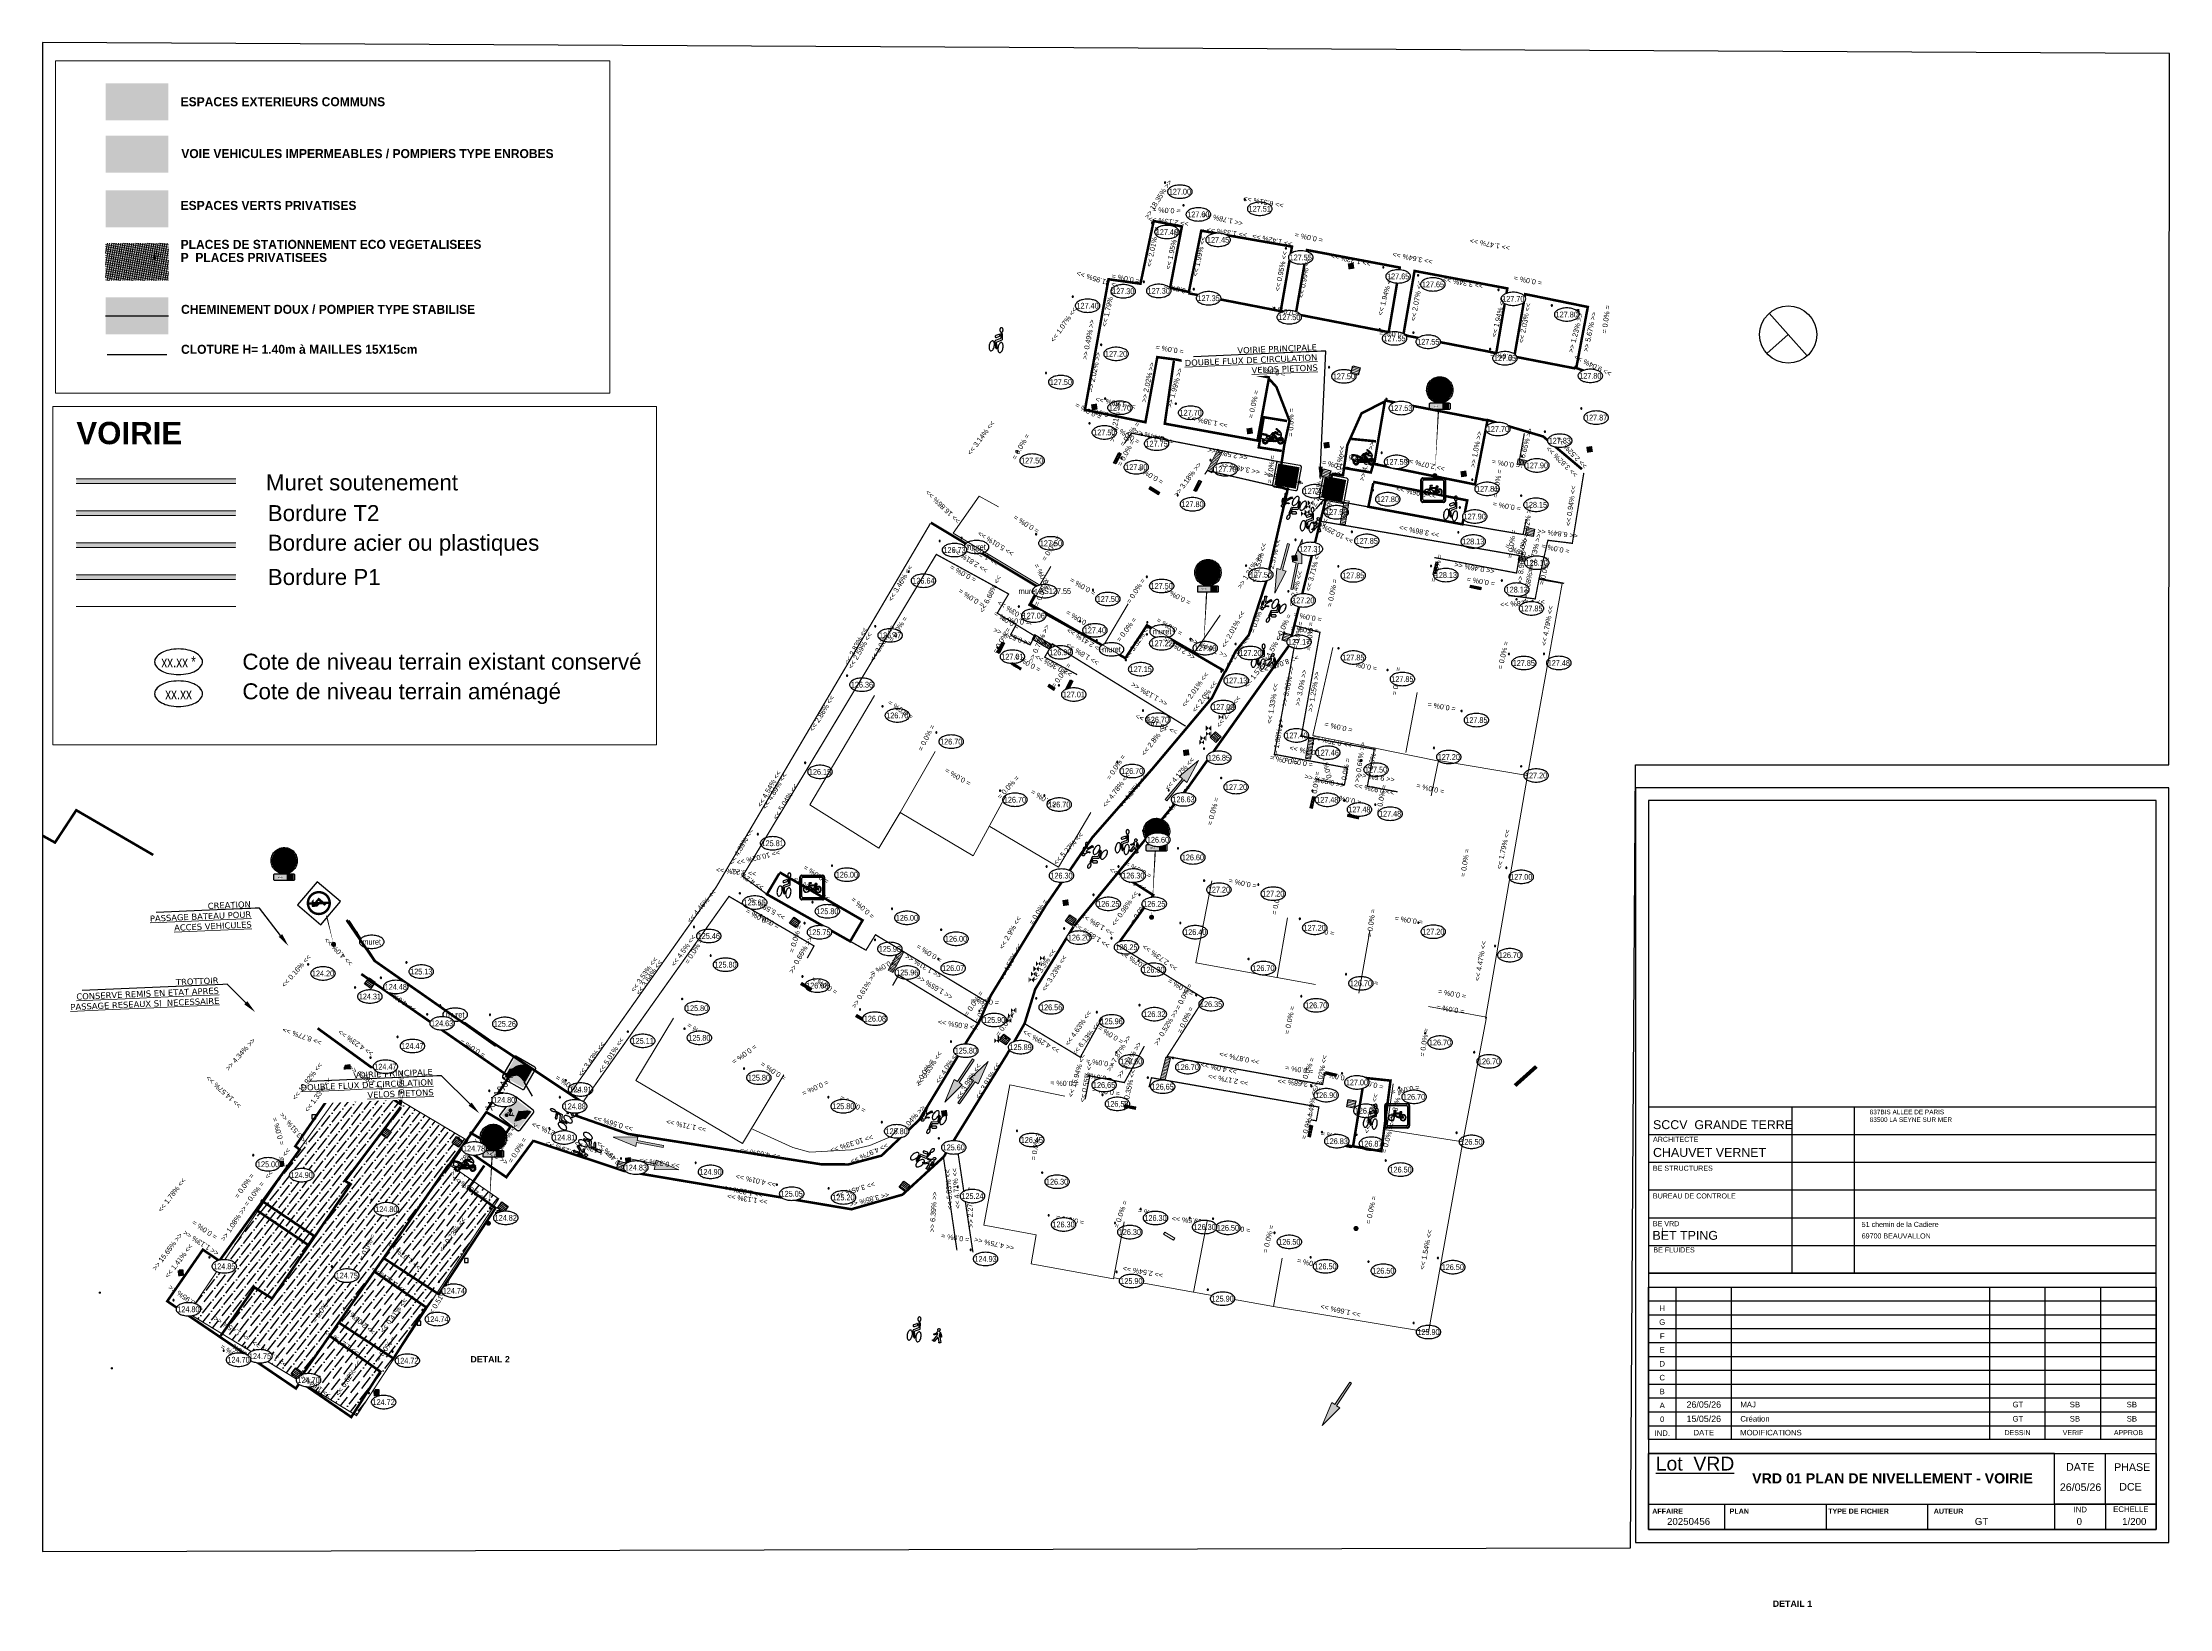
# Paper-space layout 'VRD04-NIV' of a CAD drawing. Header units: metres. Extents: x 210 to 1048, y -22 to 594.
# The model-space entities are those that its viewports show. They can reach past a viewport. Long polylines and large blocks are cut down to what shows.
import ezdxf
from ezdxf import colors
from ezdxf.entities.mleader import LeaderData, LeaderLine
from ezdxf.enums import TextEntityAlignment as Align
from ezdxf.lldxf.tags import DXFTag
from ezdxf.math import Vec2, Vec3

# ---------------------------------------------------------------- set-up
doc = ezdxf.new("R2010")
doc.units = ezdxf.units.M
doc.header["$PDMODE"] = 33
doc.header["$PDSIZE"] = 0.1
doc.linetypes.add('CACHE', pattern=[0.375, 0.25, -0.125])
doc.linetypes.add('Grille', pattern=[0.8, 0.4, -0.4])
for name, color, linetype in [('--ui- Rsx Humides- EP projeté', 150, 'EP proj'), ('--ui- Rsx Secs- CA projeté', 7, 'CACHE'), ('--ui- Rsx Secs- CA projeté ouvrage', 7, 'CACHE'), ('--ui- Voirie- Signalisation', 7, 'Continuous'), ('00-MEPP', 7, 'Continuous'), ('04-NIV-COT', 1, 'Continuous'), ('0801 RES AEP EQUIPMT', 5, 'Continuous'), ('1002 RES HTA TXT', 1, 'Continuous'), ('Calque commun', 7, 'Continuous'), ('DWG_Projet_-_Pro - 0', 7, 'Continuous'), ('DWG_Projet_-_Pro - 0-Verdi-Panneaux signa', 7, 'Continuous'), ('DWG_Projet_-_Pro - 1', 7, 'Continuous'), ('Textes', 7, 'Continuous')]:
    doc.layers.add(name, color=color, linetype=linetype)
for name, color, linetype, lineweight in [('03-BRD-15x30-0 à 10cm', 7, 'Continuous', 15), ('03-BRD-15x30-10cm', 7, 'Continuous', 15), ('03-BRD-15x30-2cm', 7, 'Continuous', 15), ('03-BRD-15x40-10cm', 7, 'Continuous', 15), ('03-BRD-A2', 7, 'Continuous', 15), ('03-SER-CLOT-MUR-140 ST', 7, 'Continuous', 15), ('03-VOIR-TXT', 7, 'Continuous', 15), ('04-NIV-MSQ', 255, 'Continuous', 0), ('05.1-EP-RGD', 5, 'Continuous', 30), ('05.1-EP-U300', 5, 'Continuous', 30), ('APRC__MARQUAGE', 8, 'Continuous', 0)]:
    doc.layers.add(name, color=color, linetype=linetype, lineweight=lineweight)
for name, color, linetype, lineweight, true_color in [('03-HCH-15x30-0 à 10cm', 7, 'Continuous', 0, 0xb3ffff), ('03-HCH-15x30-10cm', 7, 'Continuous', 0, 0xf696fd), ('03-HCH-15x40-10cm', 7, 'Continuous', 0, 0xb196e4), ('03-HCH-A2', 7, 'Continuous', 0, 0xfdc562), ('Surface PROJET VOIRIE - Textes - Pente des côtés', 7, 'Continuous', 0, 0x333399), ('TERRAIN APRES TERR BAT - Points', 7, 'Continuous', 0, 0x808000), ('VRD - Surface Voiries', 7, 'Continuous', 0, 0x616161)]:
    doc.layers.add(name, color=color, linetype=linetype, lineweight=lineweight, true_color=true_color)
doc.layers.add('05.2-EP-PAR', color=5, linetype='CACHE', lineweight=0, plot=False)
doc.styles.add('ARIAL', font='arial.ttf')
doc.styles.add('ARIAL GRAS', font='arialbd.ttf')
doc.styles.add('Arial15', font='arial.ttf', dxfattribs={"height": 0.921647})
doc.styles.add('Arial_B_7', font='arialbd.ttf', dxfattribs={"height": 0.004})
doc.styles.add('MtXpl_Century_Gothic', font='GOTHICB.TTF')
doc.styles.add('Pente Surfaces projet', font='arial.ttf', dxfattribs={"height": 0.4})
doc.styles.get("Standard").update_dxf_attribs({"font": 'arial.ttf'})
tags = doc.linetypes.add('_PARCELLE', pattern=[4, 2.5, -0.5, 0.5, -0.5]).pattern_tags.tags
tags[10:11] = [DXFTag(74, 4), DXFTag(75, 0), DXFTag(340, '0'), DXFTag(46, 0.0), DXFTag(50, 0.0), DXFTag(44, 0.0), DXFTag(45, 0.0)]
tags[8:9] = [DXFTag(74, 4), DXFTag(75, 0), DXFTag(340, '0'), DXFTag(46, 0.0), DXFTag(50, 0.0), DXFTag(44, 0.0), DXFTag(45, 0.0)]
tags[6:7] = [DXFTag(74, 4), DXFTag(75, 0), DXFTag(340, '0'), DXFTag(46, 0.0), DXFTag(50, 0.0), DXFTag(44, 0.0), DXFTag(45, 0.0)]
tags[4:5] = [DXFTag(74, 4), DXFTag(75, 0), DXFTag(340, '0'), DXFTag(46, 0.0), DXFTag(50, 0.0), DXFTag(44, 0.0), DXFTag(45, 0.0)]
tags = doc.linetypes.add('EP proj', pattern='A,0.3,-0.1,0.1,-0.1,0.3,-0.2,["EP",Standard,S=0.1,R=0,X=-0.1,Y=-0.05],-0.25', length=1.35).pattern_tags.tags
tags[14] = DXFTag(74, 10)

# ---------------------------------------------------------------- blocks, each defined once
blk = doc.blocks.new('NIV-MC')
blk.add_wipeout([(-0.375, 0), (-0.369, 0.036), (-0.351, 0.069), (-0.312, 0.11), (-0.265, 0.141), (-0.21, 0.166), (-0.151, 0.183), (-0.076, 0.196), (0, 0.2), (0.076, 0.196), (0.151, 0.183), (0.21, 0.166), (0.265, 0.141), (0.312, 0.11), (0.351, 0.069), (0.369, 0.036), (0.375, 0), (0.369, -0.036), (0.351, -0.069), (0.312, -0.11), (0.265, -0.141), (0.21, -0.166), (0.151, -0.183), (0.076, -0.196), (0, -0.2), (-0.076, -0.196), (-0.151, -0.183), (-0.21, -0.166), (-0.265, -0.141), (-0.312, -0.11), (-0.351, -0.069), (-0.369, -0.036)]).dxf.layer = '04-NIV-MSQ'
for centre, radius, start, end in [((-0.263, 0), 0.112, 142.1653, 180), ((-0.263, 0), 0.112, 180, 217.8347), ((-0.138, -0.097), 0.27, 118.0725, 142.1653), ((-0.055, -0.253), 0.447, 102.4574, 118.0725), ((0, -0.501), 0.701, 90, 102.4574), ((0, -0.501), 0.701, 77.5426, 90), ((0.055, -0.253), 0.447, 61.9275, 77.5426), ((0.138, -0.097), 0.27, 37.8347, 61.9275), ((0.263, 0), 0.112, 0, 37.8347), ((0.263, 0), 0.112, 322.1653, 0), ((-0.138, 0.097), 0.27, 217.8347, 241.9275), ((-0.055, 0.253), 0.447, 241.9275, 257.5426), ((0, 0.501), 0.701, 257.5426, 270), ((0, 0.501), 0.701, 270, 282.4574), ((0.055, 0.253), 0.447, 282.4574, 298.0725), ((0.138, 0.097), 0.27, 298.0725, 322.1653)]:
    blk.add_arc(centre, radius, start, end)
at = {"style": 'ARIAL', "width": 0.75}
blk.add_attdef('COTE', text='', height=0.175, dxfattribs=at).set_placement((0, 0), align=Align.MIDDLE_CENTER)
blk = doc.blocks.new('hatch27')
at = {"layer": 'Calque commun', "color": 64, "linetype": 'Continuous', "lineweight": 9}
for p, q in [((-35.415, 114.88, -1.876), (-26.757, 113.277, -1.725)), ((-35.415, 114.575, -1.876), (-26.757, 112.972, -1.725)), ((-34.595, 115.034, -1.862), (-26.757, 113.582, -1.725)), ((-32.948, 115.034, -1.833), (-26.757, 113.887, -1.725)), ((-31.3, 115.034, -1.805), (-26.757, 114.192, -1.725)), ((-29.653, 115.034, -1.776), (-26.757, 114.497, -1.725)), ((-28.006, 115.034, -1.747), (-26.757, 114.802, -1.725)), ((-35.415, 114.27, -1.876), (-26.757, 112.667, -1.725)), ((-35.415, 113.965, -1.876), (-26.757, 112.362, -1.725)), ((-35.415, 113.66, -1.876), (-26.757, 112.056, -1.725)), ((-35.415, 113.355, -1.876), (-26.757, 111.751, -1.724)), ((-35.415, 113.05, -1.876), (-26.757, 111.446, -1.724)), ((-35.415, 112.745, -1.876), (-26.757, 111.141, -1.724)), ((-35.415, 112.44, -1.876), (-26.757, 110.836, -1.724)), ((-35.415, 112.135, -1.876), (-26.757, 110.531, -1.724)), ((-35.415, 111.829, -1.876), (-26.757, 110.226, -1.724)), ((-35.415, 111.524, -1.875), (-26.757, 109.921, -1.724)), ((-35.415, 111.219, -1.875), (-28.384, 109.917, -1.752)), ((-35.415, 110.914, -1.875), (-30.031, 109.917, -1.781)), ((-35.415, 110.609, -1.875), (-31.678, 109.917, -1.81)), ((-35.415, 110.304, -1.875), (-33.325, 109.917, -1.838)), ((-35.415, 109.999, -1.875), (-34.972, 109.917, -1.867))]:
    blk.add_line(p, q, dxfattribs=at)
blk = doc.blocks.new('hatch28')
at = {"layer": 'Calque commun', "color": 64, "linetype": 'Continuous', "lineweight": 9}
for p, q in [((-35.16, 115.034, -1.872), (-35.415, 113.654, -1.876)), ((-34.854, 115.034, -1.867), (-35.415, 112.006, -1.876)), ((-34.549, 115.034, -1.861), (-35.415, 110.359, -1.875)), ((-34.244, 115.034, -1.856), (-35.192, 109.917, -1.871)), ((-33.939, 115.034, -1.851), (-34.887, 109.917, -1.866)), ((-33.634, 115.034, -1.845), (-34.582, 109.917, -1.86)), ((-33.329, 115.034, -1.84), (-34.277, 109.917, -1.855)), ((-33.024, 115.034, -1.835), (-33.972, 109.917, -1.85)), ((-32.719, 115.034, -1.829), (-33.667, 109.917, -1.844)), ((-32.414, 115.034, -1.824), (-33.362, 109.917, -1.839)), ((-32.109, 115.034, -1.819), (-33.056, 109.917, -1.834)), ((-31.804, 115.034, -1.813), (-32.751, 109.917, -1.828)), ((-31.499, 115.034, -1.808), (-32.446, 109.917, -1.823)), ((-31.194, 115.034, -1.803), (-32.141, 109.917, -1.818)), ((-30.889, 115.034, -1.798), (-31.836, 109.917, -1.812)), ((-30.584, 115.034, -1.792), (-31.531, 109.917, -1.807)), ((-30.279, 115.034, -1.787), (-31.226, 109.917, -1.802)), ((-29.974, 115.034, -1.782), (-30.921, 109.917, -1.797)), ((-29.669, 115.034, -1.776), (-30.616, 109.917, -1.791)), ((-29.364, 115.034, -1.771), (-30.311, 109.917, -1.786)), ((-29.058, 115.034, -1.766), (-30.006, 109.917, -1.781)), ((-28.753, 115.034, -1.76), (-29.701, 109.917, -1.775)), ((-28.448, 115.034, -1.755), (-29.396, 109.917, -1.77)), ((-28.143, 115.034, -1.75), (-29.091, 109.917, -1.765)), ((-27.838, 115.034, -1.744), (-28.786, 109.917, -1.759)), ((-27.533, 115.034, -1.739), (-28.481, 109.917, -1.754)), ((-27.228, 115.034, -1.734), (-28.176, 109.917, -1.749)), ((-26.923, 115.034, -1.728), (-27.871, 109.917, -1.743)), ((-26.757, 114.282, -1.725), (-27.565, 109.917, -1.738)), ((-26.757, 112.634, -1.725), (-27.26, 109.917, -1.733)), ((-26.757, 110.987, -1.724), (-26.955, 109.917, -1.727))]:
    blk.add_line(p, q, dxfattribs=at)
blk = doc.blocks.new('EP-RAG800')
at = {"color": 255, "lineweight": 0}
blk.add_wipeout([(-0.3, 0.3), (0.3, 0.3), (0.3, -0.3), (-0.3, -0.3)], dxfattribs=at)
blk.add_lwpolyline([(-0.3, 0.3), (0.3, 0.3), (0.3, -0.3), (-0.3, -0.3)], close=True)
at = {"lineweight": 9, "flags": 128}
for points in [[(-0.18, 0.3), (-0.18, -0.3)], [(-0.06, 0.3), (-0.06, -0.3)], [(0.06, 0.3), (0.06, -0.3)], [(0.18, 0.3), (0.18, -0.3)]]:
    blk.add_lwpolyline(points, dxfattribs=at)
at = {"layer": '05.2-EP-PAR'}
for radius in [0.5, 0.4]:
    blk.add_circle((0, 0), radius, dxfattribs=at)
blk = doc.blocks.new('AEP-TE-VANNE')
h = blk.add_hatch(color=83)
h.dxf.hatch_style = 1
h.paths.add_polyline_path([(-0.183, -0.191), (-0.183, 0.191), (0.183, -0.191), (0.183, 0.191)])
at = {"color": 83, "linetype": 'ByBlock', "lineweight": -2, "const_width": 0.01}
for points in [[(-0.233, 0.191), (-0.233, -0.191)], [(0.183, -0.191), (-0.183, 0.191)], [(-0.183, -0.191), (0.183, 0.191)], [(-0.183, -0.191), (-0.183, 0.191)], [(0.183, -0.191), (0.183, 0.191)], [(0.233, 0.191), (0.233, -0.191)]]:
    blk.add_lwpolyline(points, dxfattribs=at)
blk = doc.blocks.new('NIV-HG')
h = blk.add_hatch(color=256)
edge = h.paths.add_edge_path()
edge.add_arc((0.1, -0.1), 0.0187, 180, 360)
edge.add_arc((0.1, -0.1), 0.0187, 0, 180)
at = {"layer": '04-NIV-MSQ', "flags": 128}
blk.add_lwpolyline([(0.175, -0.375), (0.181, -0.339), (0.199, -0.306), (0.238, -0.265), (0.285, -0.234), (0.34, -0.209), (0.399, -0.192), (0.474, -0.179), (0.55, -0.175), (0.626, -0.179), (0.701, -0.192), (0.76, -0.209), (0.815, -0.234), (0.862, -0.265), (0.901, -0.306), (0.919, -0.339), (0.925, -0.375), (0.919, -0.411), (0.901, -0.444), (0.862, -0.485), (0.815, -0.516), (0.76, -0.541), (0.701, -0.558), (0.626, -0.571), (0.55, -0.575), (0.474, -0.571), (0.399, -0.558), (0.34, -0.541), (0.285, -0.516), (0.238, -0.485), (0.199, -0.444), (0.181, -0.411)], close=True, dxfattribs=at)
blk.add_wipeout([(0.175, -0.375), (0.181, -0.339), (0.199, -0.306), (0.238, -0.265), (0.285, -0.234), (0.34, -0.209), (0.399, -0.192), (0.474, -0.179), (0.55, -0.175), (0.626, -0.179), (0.701, -0.192), (0.76, -0.209), (0.815, -0.234), (0.862, -0.265), (0.901, -0.306), (0.919, -0.339), (0.925, -0.375), (0.919, -0.411), (0.901, -0.444), (0.862, -0.485), (0.815, -0.516), (0.76, -0.541), (0.701, -0.558), (0.626, -0.571), (0.55, -0.575), (0.474, -0.571), (0.399, -0.558), (0.34, -0.541), (0.285, -0.516), (0.238, -0.485), (0.199, -0.444), (0.181, -0.411)]).dxf.layer = '04-NIV-MSQ'
for points in [[(0.081, -0.1, 1), (0.119, -0.1, 1)], [(0.175, -0.375, 0.166601), (0.199, -0.444, 0.105514), (0.285, -0.516, 0.068239), (0.399, -0.558, 0.054409), (0.55, -0.575, 0.054409), (0.701, -0.558, 0.068239), (0.815, -0.516, 0.105514), (0.901, -0.444, 0.166601), (0.925, -0.375, 0.166601), (0.901, -0.306, 0.105514), (0.815, -0.234, 0.068239), (0.701, -0.192, 0.054409), (0.55, -0.175, 0.054409), (0.399, -0.192, 0.068239), (0.285, -0.234, 0.105514), (0.199, -0.306, 0.166601)]]:
    blk.add_lwpolyline(points, format="xyb", close=True)
at = {"style": 'ARIAL', "width": 0.75}
blk.add_attdef('COTE', text='', height=0.175, dxfattribs=at).set_placement((0.55, -0.375), align=Align.MIDDLE_CENTER)
blk = doc.blocks.new('B6d + M6h sauf PMR')
at = {"layer": '--ui- Voirie- Signalisation', "ltscale": 2, "transparency": 33554687}
h = blk.add_hatch(color=5, dxfattribs=at)
h.dxf.hatch_style = 1
h.paths.add_polyline_path([(-41.9, 41.9), (0, 0), (41.9, 41.9, 0.414214)])
h.paths.add_polyline_path([(-41.9, 41.9, 0.198912), (-59.2, 0, 0.198912), (-41.9, -41.9), (0, 0)])
h.paths.add_polyline_path([(-41.9, -41.9, 0.414214), (41.9, -41.9), (0, 0)])
h.paths.add_polyline_path([(41.9, -41.9, 0.198912), (59.2, 0, 0.198912), (41.9, 41.9), (0, 0)])
at = {"layer": '--ui- Voirie- Signalisation', "lineweight": -3, "ltscale": 30, "transparency": 33554648}
h = blk.add_hatch(color=5, dxfattribs=at)
h.dxf.hatch_style = 1
h.paths.add_polyline_path([(16.9, -71.7), (44.7, -71.7), (44.7, -99.5), (16.9, -99.5)])
edge = h.paths.add_edge_path(flags=16)
edge.add_line((24.5, -82.9), (25.5, -84.4))
edge.add_arc((28.7, -88.9), 5.52, 125.0653, 340.6799)
edge.add_line((33.9, -90.8), (35.7, -91.4))
edge.add_arc((28.7, -88.9), 7.39, 125.0653, 340.6799, ccw=False)
edge = h.paths.add_edge_path(flags=16)
edge.add_line((25.6, -76.4), (26.8, -86.4))
edge.add_line((26.8, -86.4), (33.7, -86.4))
edge.add_line((33.7, -86.4), (38.1, -93.4))
edge.add_line((38.1, -93.4), (41.9, -91.1))
edge.add_line((41.9, -91.1), (40.8, -89.4))
edge.add_line((40.8, -89.4), (38.7, -90.7))
edge.add_line((38.7, -90.7), (34.8, -84.4))
edge.add_line((34.8, -84.4), (28.6, -84.4))
edge.add_line((28.6, -84.4), (28.4, -82.4))
edge.add_line((28.4, -82.4), (33.9, -82.4))
edge.add_line((33.9, -82.4), (33.9, -80.4))
edge.add_line((33.9, -80.4), (28.1, -80.4))
edge.add_line((28.1, -80.4), (27.8, -77.9))
edge.add_arc((27.4, -76.2), 1.74, 285.3856, 546.5132)
at = {"linetype": 'ByBlock', "ltscale": 2, "true_color": 0xffffff}
h = blk.add_hatch(color=7, dxfattribs=at)
h.dxf.hatch_style = 1
edge = h.paths.add_edge_path()
edge.add_arc((0, 0), 69, 0, 360)
edge = h.paths.add_edge_path()
edge.add_line((-49, -69), (49, -69))
edge.add_arc((49, -74), 5, 0, 90, ccw=False)
edge.add_line((54, -74), (54, -98.4))
edge.add_arc((49, -98.4), 5, -90, 0, ccw=False)
edge.add_line((49, -103.4), (-49, -103.4))
edge.add_arc((-49, -98.4), 5, 180, 270, ccw=False)
edge.add_line((-54, -98.4), (-54, -74))
edge.add_arc((-49, -74), 5, 90, 180, ccw=False)
at = {"layer": '--ui- Voirie- Signalisation', "color": 1, "transparency": 33554687, "const_width": 15}
blk.add_lwpolyline([(-58.2, 0, 1), (58.2, 0, 1)], format="xyb", close=True, dxfattribs=at)
at = {"layer": '--ui- Voirie- Signalisation', "color": 1, "transparency": 33554687, "const_width": 8}
for points in [[(41.9, 41.9), (-41.9, -41.9)], [(-41.9, 41.9), (41.9, -41.9)]]:
    blk.add_lwpolyline(points, dxfattribs=at)
at = {"layer": '--ui- Voirie- Signalisation', "lineweight": -3, "ltscale": 30, "transparency": 33554687}
blk.add_lwpolyline([(16.9, -71.7), (44.7, -71.7), (44.7, -99.5), (16.9, -99.5)], close=True, dxfattribs=at)
blk.add_lwpolyline([(24.5, -82.9), (25.5, -84.4, 1.371525), (33.9, -90.8), (35.7, -91.4, -1.371525), (24.5, -82.9, -0.876236)], format="xyb", dxfattribs=at)
blk.add_lwpolyline([(25.6, -76.4), (26.8, -86.4), (33.7, -86.4), (38.1, -93.4), (41.9, -91.1), (40.8, -89.4), (38.7, -90.7), (34.8, -84.4), (28.6, -84.4), (28.4, -82.4), (33.9, -82.4), (33.9, -80.4), (28.1, -80.4), (27.8, -77.9, 2.172347), (25.6, -76.4, -2.864618)], format="xyb", close=True, dxfattribs=at)
at = {"layer": '--ui- Voirie- Signalisation', "transparency": 33554687}
blk.add_circle((0, 0), 69, dxfattribs=at)
at = {"layer": '--ui- Voirie- Signalisation', "ltscale": 1.5, "transparency": 33554687, "insert": (-20.7, -83), "char_height": 7, "attachment_point": 2, "line_spacing_factor": 1.5, "style": 'ARIAL', "bg_fill": 2}
blk.add_mtext_dynamic_manual_height_columns('SAUF', width=1.01, gutter_width=1, heights=[4.08], dxfattribs=at)
at = {"layer": '--ui- Voirie- Signalisation', "lineweight": -3, "ltscale": 30, "transparency": 33554687}
blk.add_lwpolyline([(-49, -69), (49, -69, -0.414214), (54, -74), (54, -98.4, -0.414214), (49, -103.4), (-49, -103.4, -0.414214), (-54, -98.4), (-54, -74, -0.414214)], format="xyb", close=True, dxfattribs=at)
blk = doc.blocks.new("Chambre de tirage Contrôle d'Accès")
at = {"layer": '--ui- Rsx Secs- CA projeté ouvrage', "linetype": 'ByBlock', "ltscale": 2, "true_color": 0xffffff}
h = blk.add_hatch(color=7, dxfattribs=at)
h.dxf.hatch_style = 1
h.paths.add_polyline_path([(-0.15, 0.15), (0.15, 0.15), (0.15, -0.15), (-0.15, -0.15)])
at = {"layer": '--ui- Rsx Secs- CA projeté ouvrage', "const_width": 0.01}
blk.add_lwpolyline([(-0.15, 0.15), (0.15, 0.15), (0.15, -0.15), (-0.15, -0.15)], close=True, dxfattribs=at)
at = {"layer": '--ui- Rsx Secs- CA projeté ouvrage', "const_width": 0.005}
for points in [[(-0.15, -0.15), (0.15, 0.15)], [(-0.15, 0.15), (0.15, -0.15)]]:
    blk.add_lwpolyline(points, dxfattribs=at)
blk = doc.blocks.new('cyciste')
at = {"layer": 'DWG_Projet_-_Pro - 1', "color": 7, "linetype": 'Continuous', "ltscale": 2}
for p, q in [((-0.207, 0.291), (0, 0)), ((-0.126, 0.35), (0.156, -0.047)), ((0, -0.034), (-0.236, -0.389)), ((0.136, -0.844), (-0.234, -0.426)), ((0.157, -0.07), (-0.076, -0.419)), ((0.211, -0.778), (-0.074, -0.456))]:
    blk.add_line(p, q, dxfattribs=at)
at = {"layer": 'DWG_Projet_-_Pro - 1', "ltscale": 2, "flags": 128}
blk.add_lwpolyline([(-0.318, -0.142), (-0.18, 0.066, 1.000283), (-0.304, 0.15), (-0.443, -0.058, 1.0002)], format="xyb", close=True, dxfattribs=at)
at = {"layer": 'DWG_Projet_-_Pro - 1', "color": 7, "linetype": 'Continuous', "ltscale": 2}
for centre, radius, start, end in [((-0.166, 0.32), 0.05, 35.44569, 215.43357), ((-0.211, -0.406), 0.03, 146.31397, 221.48828), ((-0.051, -0.436), 0.03, 146.30211, 221.45527), ((-0.024, -0.017), 0.03, 326.34395, 35.35061), ((0.14, -0.059), 0.02, 326.33198, 35.3547), ((0.173, -0.811), 0.05, 221.46844, 41.45632)]:
    blk.add_arc(centre, radius, start, end, dxfattribs=at)
for centre, major_axis, start_param, end_param in [((-0.341, 0.564), (-0.116, 0.163), 6.283185, 12.566361), ((-0.222, -0.895), (-0.166, 0.364), 0, 6.283175), ((0.414, -0.604), (-0.166, 0.364), 0, 6.283175)]:
    blk.add_ellipse(centre, major_axis=major_axis, ratio=0.5, start_param=start_param, end_param=end_param, dxfattribs=at)
blk = doc.blocks.new('KKK')
at = {"layer": 'DWG_Projet_-_Pro - 0', "linetype": 'Continuous'}
for color, points in [(5, [(1391.948, -171.466), (1390.279, -171.071), (1390.674, -169.403), (1392.343, -169.799), (1392.343, -169.799)]), (255, [(1391.022, -169.797, -1), (1390.726, -169.727, -1)]), (255, [(1391.073, -170.118), (1391.075, -170.129), (1391.082, -170.136), (1391.087, -170.137), (1391.094, -170.135), (1391.219, -170.06), (1391.23, -170.054), (1391.239, -170.054), (1391.247, -170.056), (1391.253, -170.058), (1391.258, -170.062), (1391.262, -170.069), (1391.263, -170.076), (1391.258, -170.087), (1391.061, -170.206), (1391.058, -170.215), (1391.057, -170.227), (1391.06, -170.234), (1391.072, -170.236), (1391.082, -170.239), (1391.092, -170.242), (1391.104, -170.253), (1391.109, -170.263), (1391.113, -170.277), (1391.114, -170.287), (1391.111, -170.3), (1391.105, -170.319), (1391.097, -170.332), (1391.087, -170.338), (1391.076, -170.343), (1391.06, -170.342), (1391.045, -170.337), (1391.033, -170.332), (1391.021, -170.321), (1391.015, -170.313), (1391.012, -170.298), (1391.012, -170.28), (1391.013, -170.274), (1391.016, -170.266), (1391.02, -170.263), (1391.024, -170.258), (1391.025, -170.249), (1391.021, -170.244), (1391.014, -170.241), (1391.002, -170.236), (1390.996, -170.231), (1390.915, -170.007), (1390.913, -169.985), (1390.921, -169.963), (1390.928, -169.954), (1391.051, -169.865), (1391.06, -169.855), (1391.063, -169.845), (1391.076, -169.758), (1391.082, -169.737), (1391.091, -169.728), (1391.103, -169.725), (1391.114, -169.725), (1391.13, -169.73), (1391.137, -169.736), (1391.14, -169.741), (1391.142, -169.751), (1391.14, -169.761), (1391.118, -169.878), (1391.111, -169.893), (1391.098, -169.908), (1391.088, -169.917), (1391.079, -169.926), (1391.072, -169.936), (1391.075, -169.941), (1391.081, -169.943), (1391.123, -169.953), (1391.129, -169.954), (1391.132, -169.95), (1391.13, -169.941), (1391.118, -169.913), (1391.118, -169.902), (1391.125, -169.89), (1391.132, -169.884), (1391.146, -169.882), (1391.158, -169.883), (1391.167, -169.888), (1391.201, -169.978), (1391.203, -169.989), (1391.203, -169.996), (1391.202, -170.003), (1391.195, -170.01), (1391.185, -170.015), (1391.165, -170.016), (1391.138, -170.012), (1391.036, -169.999), (1391.031, -170.004)]), (255, [(1391.486, -169.911, -1), (1391.19, -169.841, -1)]), (3, [(1391.013, -170.941, -0.140555), (1390.674, -170.496), (1391.58, -170.467, 0.081573), (1391.611, -170.604, 0.016908), (1391.866, -171.046, -0.095128), (1391.939, -171.291, -0.044859), (1391.926, -171.417), (1391.206, -171.247, 0.257102)]), (255, [(1391.304, -170.867), (1391.304, -170.85), (1391.299, -170.836), (1391.243, -170.595), (1391.242, -170.582), (1391.244, -170.565), (1391.248, -170.554), (1391.256, -170.547), (1391.267, -170.546), (1391.278, -170.548), (1391.287, -170.55), (1391.296, -170.562), (1391.348, -170.777), (1391.349, -170.784), (1391.355, -170.79), (1391.36, -170.794), (1391.365, -170.79), (1391.37, -170.783), (1391.497, -170.616), (1391.51, -170.605), (1391.525, -170.606), (1391.541, -170.606), (1391.55, -170.615), (1391.556, -170.63), (1391.554, -170.646), (1391.547, -170.658), (1391.382, -170.851), (1391.371, -170.932), (1391.377, -170.936), (1391.381, -170.934), (1391.392, -170.916), (1391.398, -170.906), (1391.406, -170.9), (1391.411, -170.897), (1391.514, -170.874), (1391.524, -170.878), (1391.53, -170.888), (1391.53, -170.897), (1391.529, -170.905), (1391.521, -170.912), (1391.435, -170.937), (1391.427, -170.942), (1391.398, -170.98), (1391.386, -170.993), (1391.376, -171.003), (1391.365, -171.008), (1391.358, -171.012), (1391.346, -171.012), (1391.345, -171.034), (1391.354, -171.039), (1391.366, -171.049), (1391.373, -171.062), (1391.375, -171.081), (1391.37, -171.099), (1391.363, -171.111), (1391.349, -171.121), (1391.335, -171.127), (1391.32, -171.127), (1391.301, -171.123), (1391.289, -171.116), (1391.279, -171.102), (1391.275, -171.085), (1391.278, -171.065), (1391.282, -171.05), (1391.292, -171.041), (1391.309, -171.032), (1391.313, -171.013), (1391.302, -171.008), (1391.296, -171.004), (1391.285, -170.998), (1391.282, -170.992), (1391.233, -170.909), (1391.229, -170.902), (1391.227, -170.894), (1391.218, -170.798), (1391.219, -170.787), (1391.221, -170.777), (1391.226, -170.771), (1391.231, -170.768), (1391.24, -170.766), (1391.248, -170.767), (1391.254, -170.769), (1391.259, -170.774), (1391.263, -170.782), (1391.266, -170.873), (1391.267, -170.888), (1391.273, -170.901), (1391.283, -170.921), (1391.291, -170.928), (1391.296, -170.923), (1391.298, -170.915), (1391.301, -170.885)])]:
    blk.add_hatch(color=color, dxfattribs=at).paths.add_polyline_path(points)
at = {"layer": 'DWG_Projet_-_Pro - 0', "color": 7, "linetype": 'Continuous', "ltscale": 2}
for p, q in [((1390.536, -169.37), (1390.141, -171.038)), ((1390.536, -169.37), (1390.141, -171.038)), ((1390.536, -169.37), (1390.141, -171.038)), ((1390.536, -169.37), (1390.141, -171.038)), ((1392.376, -169.659), (1390.708, -169.264)), ((1392.376, -169.659), (1390.708, -169.264)), ((1392.376, -169.659), (1390.708, -169.264)), ((1392.376, -169.659), (1390.708, -169.264)), ((1392.087, -171.499), (1392.482, -169.831)), ((1392.087, -171.499), (1392.482, -169.831)), ((1392.087, -171.499), (1392.482, -169.831)), ((1392.087, -171.499), (1392.482, -169.831)), ((1390.247, -171.21), (1391.915, -171.605)), ((1390.247, -171.21), (1391.915, -171.605)), ((1390.247, -171.21), (1391.915, -171.605)), ((1390.247, -171.21), (1391.915, -171.605))]:
    blk.add_line(p, q, dxfattribs=at)
for centre, start, end in [((1390.675, -169.403), 76.66621, 166.6663), ((1390.675, -169.403), 76.66621, 166.6663), ((1392.343, -169.798), 346.66621, 76.6663), ((1392.343, -169.798), 346.66621, 76.6663), ((1390.28, -171.071), 166.66621, 256.6663), ((1390.28, -171.071), 166.66621, 256.6663), ((1391.948, -171.466), 256.66621, 346.6663), ((1391.948, -171.466), 256.66621, 346.6663)]:
    blk.add_arc(centre, 0.143, start, end, dxfattribs=at)
blk = doc.blocks.new('C116')
at = {"linetype": 'Continuous'}
for color, points in [(5, [(-0.429, 0.929), (0.429, 0.929), (0.429, 0.072), (-0.429, 0.072)]), (1, [(-0.429, 0.157), (0.341, 0.928), (0.429, 0.928), (0.429, 0.859), (-0.358, 0.071), (-0.429, 0.072)]), (3, [(0.087, 0.781, -0.140555), (0.303, 0.603), (-0.135, 0.485, 0.081573), (-0.165, 0.548, 0.016908), (-0.34, 0.733, -0.095128), (-0.404, 0.844, -0.044859), (-0.412, 0.907), (-0.042, 0.907, 0.257102)]), (255, [(-0.046, 0.712), (-0.044, 0.703), (-0.04, 0.697), (0.015, 0.586), (0.017, 0.58), (0.018, 0.571), (0.017, 0.565), (0.014, 0.561), (0.009, 0.559), (0.003, 0.559), (-0.001, 0.559), (-0.007, 0.564), (-0.057, 0.663), (-0.059, 0.666), (-0.062, 0.668), (-0.065, 0.669), (-0.067, 0.667), (-0.069, 0.663), (-0.111, 0.567), (-0.116, 0.56), (-0.123, 0.559), (-0.132, 0.557), (-0.137, 0.56), (-0.142, 0.567), (-0.143, 0.575), (-0.141, 0.581), (-0.083, 0.694), (-0.087, 0.735), (-0.09, 0.736), (-0.092, 0.735), (-0.095, 0.725), (-0.097, 0.72), (-0.1, 0.716), (-0.102, 0.714), (-0.149, 0.69), (-0.155, 0.691), (-0.159, 0.695), (-0.16, 0.7), (-0.16, 0.704), (-0.157, 0.708), (-0.118, 0.73), (-0.115, 0.734), (-0.105, 0.755), (-0.101, 0.763), (-0.097, 0.769), (-0.092, 0.773), (-0.089, 0.776), (-0.084, 0.777), (-0.086, 0.788), (-0.091, 0.789), (-0.098, 0.793), (-0.102, 0.798), (-0.106, 0.807), (-0.105, 0.817), (-0.103, 0.823), (-0.098, 0.83), (-0.091, 0.834), (-0.084, 0.836), (-0.074, 0.836), (-0.068, 0.834), (-0.061, 0.829), (-0.057, 0.821), (-0.056, 0.811), (-0.057, 0.803), (-0.06, 0.797), (-0.068, 0.791), (-0.067, 0.781), (-0.062, 0.78), (-0.058, 0.779), (-0.052, 0.777), (-0.05, 0.775), (-0.017, 0.74), (-0.014, 0.737), (-0.012, 0.733), (0.003, 0.688), (0.004, 0.682), (0.004, 0.677), (0.003, 0.674), (0, 0.671), (-0.003, 0.67), (-0.007, 0.669), (-0.011, 0.67), (-0.014, 0.671), (-0.016, 0.675), (-0.029, 0.719), (-0.031, 0.726), (-0.035, 0.731), (-0.042, 0.74), (-0.047, 0.742), (-0.049, 0.739), (-0.049, 0.735), (-0.047, 0.721)]), (3, [(0.303, 0.603, -0.168616), (0.403, 0.386), (0.403, 0.104), (-0.238, 0.104), (-0.174, 0.276), (-0.158, 0.329), (-0.142, 0.383), (-0.132, 0.45), (-0.135, 0.485)]), (255, [(0.152, 0.374), (0.15, 0.379), (0.146, 0.381), (0.143, 0.381), (0.14, 0.379), (0.088, 0.329), (0.083, 0.324), (0.079, 0.323), (0.075, 0.323), (0.072, 0.323), (0.069, 0.325), (0.066, 0.328), (0.065, 0.331), (0.066, 0.337), (0.148, 0.418), (0.148, 0.423), (0.148, 0.428), (0.146, 0.431), (0.139, 0.431), (0.134, 0.431), (0.129, 0.432), (0.122, 0.436), (0.118, 0.44), (0.115, 0.446), (0.113, 0.451), (0.113, 0.458), (0.114, 0.468), (0.116, 0.475), (0.121, 0.479), (0.125, 0.483), (0.133, 0.484), (0.141, 0.483), (0.147, 0.482), (0.154, 0.479), (0.158, 0.475), (0.162, 0.468), (0.164, 0.459), (0.164, 0.457), (0.163, 0.452), (0.162, 0.45), (0.16, 0.447), (0.161, 0.443), (0.163, 0.441), (0.167, 0.44), (0.174, 0.439), (0.177, 0.438), (0.242, 0.338), (0.246, 0.327), (0.244, 0.316), (0.242, 0.311), (0.192, 0.253), (0.189, 0.247), (0.189, 0.242), (0.192, 0.198), (0.192, 0.187), (0.188, 0.182), (0.183, 0.179), (0.178, 0.178), (0.169, 0.178), (0.166, 0.18), (0.163, 0.183), (0.161, 0.187), (0.161, 0.192), (0.158, 0.252), (0.16, 0.26), (0.165, 0.269), (0.168, 0.274), (0.172, 0.279), (0.174, 0.285), (0.172, 0.287), (0.169, 0.287), (0.147, 0.288), (0.144, 0.287), (0.143, 0.285), (0.145, 0.281), (0.154, 0.269), (0.155, 0.263), (0.154, 0.257), (0.151, 0.253), (0.144, 0.25), (0.138, 0.249), (0.133, 0.251), (0.106, 0.291), (0.104, 0.296), (0.103, 0.299), (0.103, 0.303), (0.106, 0.307), (0.11, 0.311), (0.12, 0.313), (0.133, 0.315), (0.184, 0.32), (0.186, 0.323)]), (255, [(-0.025, 0.225, -1), (0.127, 0.225, -1)]), (255, [(0.214, 0.223, -1), (0.366, 0.223, -1)])]:
    blk.add_hatch(color=color, dxfattribs=at).paths.add_polyline_path(points)
at = {"color": 7, "linetype": 'Continuous', "ltscale": 2}
for p, q in [((0.429, 1), (-0.429, 1)), ((0.429, 1), (-0.429, 1)), ((0.429, 1), (-0.429, 1)), ((0.429, 1), (-0.429, 1)), ((-0.5, 0.929), (-0.5, 0.071)), ((-0.5, 0.929), (-0.5, 0.071)), ((-0.5, 0.929), (-0.5, 0.071)), ((-0.5, 0.929), (-0.5, 0.071)), ((0.5, 0.071), (0.5, 0.929)), ((0.5, 0.071), (0.5, 0.929)), ((0.5, 0.071), (0.5, 0.929)), ((0.5, 0.071), (0.5, 0.929)), ((-0.429, 0), (0.429, 0)), ((-0.429, 0), (0.429, 0)), ((-0.429, 0), (0.429, 0)), ((-0.429, 0), (0.429, 0))]:
    blk.add_line(p, q, dxfattribs=at)
for centre, start, end in [((-0.429, 0.929), 90, 180), ((-0.429, 0.929), 90, 180), ((0.429, 0.929), 360, 90), ((0.429, 0.929), 360, 90), ((-0.429, 0.071), 180, 270), ((-0.429, 0.071), 180, 270), ((0.429, 0.071), 270, 0), ((0.429, 0.071), 270, 0)]:
    blk.add_arc(centre, 0.0714, start, end, dxfattribs=at)
blk = doc.blocks.new('KLKL')
at = {"layer": 'DWG_Projet_-_Pro - 0', "ltscale": 2}
blk.add_line((1389.842, -168.222), (1389.033, -169.249), dxfattribs=at)
at = {"layer": 'DWG_Projet_-_Pro - 0-Verdi-Panneaux signa', "ltscale": 2, "xscale": 2, "yscale": 2, "zscale": 2, "rotation": 352.2308819497438}
blk.add_blockref('C116', (1390.227, -168.581, 710.035), dxfattribs=at)
blk = doc.blocks.new('LKLK')
at = {"layer": '--ui- Voirie- Signalisation', "lineweight": -3, "transparency": 33554687}
h = blk.add_hatch(color=256, dxfattribs=at)
h.dxf.hatch_style = 1
h.paths.add_polyline_path([(1394.152, -173.986, 0.414214), (1394.257, -174.091), (1396.072, -174.091, 0.414214), (1396.177, -173.986), (1396.177, -172.171, 0.414214), (1396.072, -172.066), (1394.257, -172.066, 0.414214), (1394.152, -172.171)], flags=0)
h.paths.add_polyline_path([(1393.949, -174.091, 0.414214), (1394.152, -174.294), (1396.177, -174.294, 0.414214), (1396.379, -174.091), (1396.379, -172.066, 0.414214), (1396.177, -171.864), (1394.152, -171.864, 0.414214), (1393.949, -172.066)])
h.paths.add_polyline_path([(1394.009, -172.066, -0.414214), (1394.152, -171.924), (1396.177, -171.924, -0.414214), (1396.319, -172.066), (1396.319, -174.091, -0.414214), (1396.177, -174.234), (1394.152, -174.234, -0.414214), (1394.009, -174.091)], flags=16)
h.paths.add_polyline_path([(1394.152, -172.171, -0.414214), (1394.257, -172.066), (1396.072, -172.066, -0.414214), (1396.177, -172.171), (1396.177, -173.986, -0.414214), (1396.072, -174.091), (1394.257, -174.091, -0.414214), (1394.152, -173.986)], flags=0)
for p, q in [((1394.152, -171.864), (1396.177, -171.864)), ((1394.152, -171.924), (1396.177, -171.924)), ((1394.257, -172.066), (1396.072, -172.066)), ((1396.177, -172.171), (1396.177, -173.986)), ((1396.319, -172.066), (1396.319, -174.091)), ((1396.379, -172.066), (1396.379, -174.091)), ((1394.816, -172.925), (1395.171, -173.228)), ((1395.203, -173.195), (1394.842, -172.887)), ((1394.842, -172.887), (1395.446, -172.887)), ((1395.471, -172.841), (1394.864, -172.84)), ((1395.063, -172.615), (1394.88, -172.615)), ((1394.907, -172.656), (1395.062, -172.656)), ((1395.062, -172.656), (1395.076, -172.65)), ((1395.076, -172.621), (1395.063, -172.615)), ((1395.076, -172.636), (1395.076, -172.621)), ((1395.076, -172.65), (1395.076, -172.636)), ((1395.287, -173.185), (1395.263, -173.215)), ((1395.446, -172.888), (1395.287, -173.185)), ((1395.316, -173.235), (1395.498, -172.892)), ((1395.439, -172.696), (1395.424, -172.714)), ((1395.424, -172.714), (1395.437, -172.737)), ((1395.468, -173.147), (1395.434, -173.269)), ((1395.437, -172.737), (1395.51, -172.762)), ((1395.601, -172.696), (1395.439, -172.696)), ((1395.497, -173.097), (1395.468, -173.147)), ((1395.51, -172.762), (1395.471, -172.841)), ((1395.484, -173.271), (1395.534, -173.109)), ((1395.579, -173.009), (1395.497, -173.097)), ((1395.498, -172.892), (1395.579, -173.009)), ((1395.522, -172.84), (1395.554, -172.779)), ((1395.619, -172.992), (1395.522, -172.84)), ((1395.534, -173.109), (1395.604, -173.052)), ((1395.554, -172.779), (1395.609, -172.802)), ((1395.624, -172.701), (1395.601, -172.696)), ((1395.604, -173.052), (1395.724, -173.258)), ((1395.609, -172.802), (1395.629, -172.802)), ((1395.681, -172.972), (1395.619, -172.992)), ((1395.637, -172.722), (1395.624, -172.701)), ((1395.629, -172.802), (1395.637, -172.786)), ((1395.637, -172.786), (1395.637, -172.722)), ((1395.75, -173.011), (1395.643, -173.033)), ((1395.643, -173.033), (1395.782, -173.252)), ((1395.643, -173.033), (1395.782, -173.252)), ((1395.75, -172.963), (1395.681, -172.972)), ((1395.867, -172.986), (1395.75, -172.963)), ((1395.85, -173.029), (1395.75, -173.011)), ((1395.931, -173.085), (1395.85, -173.029)), ((1395.967, -173.052), (1395.867, -172.986)), ((1395.988, -173.167), (1395.931, -173.085)), ((1396.034, -173.15), (1395.967, -173.052)), ((1396.006, -173.267), (1395.988, -173.167)), ((1396.057, -173.268), (1396.034, -173.15)), ((1395.171, -173.228), (1395.447, -173.323)), ((1395.263, -173.215), (1395.203, -173.195)), ((1395.434, -173.269), (1395.316, -173.235)), ((1395.447, -173.323), (1395.496, -173.438)), ((1395.724, -173.258), (1395.484, -173.271)), ((1395.743, -173.308), (1395.496, -173.314)), ((1395.496, -173.314), (1395.542, -173.415)), ((1395.496, -173.438), (1395.562, -173.508)), ((1395.542, -173.415), (1395.597, -173.474)), ((1395.562, -173.508), (1395.65, -173.557)), ((1395.597, -173.474), (1395.668, -173.511)), ((1395.65, -173.557), (1395.75, -173.574)), ((1395.668, -173.511), (1395.751, -173.524)), ((1395.78, -173.297), (1395.743, -173.308)), ((1395.75, -173.574), (1395.872, -173.55)), ((1395.751, -173.524), (1395.85, -173.504)), ((1395.79, -173.273), (1395.78, -173.297)), ((1395.782, -173.252), (1395.79, -173.273)), ((1395.85, -173.504), (1395.931, -173.45)), ((1395.872, -173.55), (1395.968, -173.485)), ((1395.931, -173.45), (1395.987, -173.367)), ((1395.968, -173.485), (1396.033, -173.385)), ((1395.987, -173.367), (1396.006, -173.267)), ((1396.033, -173.385), (1396.057, -173.268)), ((1396.177, -174.234), (1394.152, -174.234)), ((1396.177, -174.294), (1394.152, -174.294)), ((1396.072, -174.091), (1394.257, -174.091))]:
    blk.add_line(p, q, dxfattribs=at)
for centre, radius, start, end in [((1396.072, -172.171), 0.105, 360, 90), ((1396.177, -172.066), 0.203, 360, 90), ((1396.177, -172.066), 0.143, 360, 90), ((1396.072, -173.986), 0.105, 270, 360), ((1396.177, -174.091), 0.203, 270, 360), ((1396.177, -174.091), 0.143, 270, 360)]:
    blk.add_arc(centre, radius, start, end, dxfattribs=at)
for p, q in [((1393.949, -174.091), (1393.949, -172.066)), ((1394.009, -174.091), (1394.009, -172.066)), ((1394.152, -173.986), (1394.152, -172.171))]:
    blk.add_line(p, q)
at = {"color": 0, "linetype": 'Continuous', "lineweight": 5}
for p, q in [((1394.315, -173.15), (1394.291, -173.268)), ((1394.382, -173.052), (1394.315, -173.15)), ((1394.358, -173.17), (1394.338, -173.267)), ((1394.414, -173.084), (1394.358, -173.17)), ((1394.478, -172.986), (1394.382, -173.052)), ((1394.496, -173.029), (1394.414, -173.084)), ((1394.595, -172.962), (1394.478, -172.986)), ((1394.596, -173.01), (1394.496, -173.029)), ((1394.662, -172.971), (1394.595, -172.962)), ((1394.7, -173.032), (1394.596, -173.01)), ((1394.597, -173.222), (1394.7, -173.032)), ((1394.741, -173.058), (1394.635, -173.243)), ((1394.724, -172.993), (1394.662, -172.971)), ((1394.849, -172.763), (1394.724, -172.993)), ((1394.787, -173.1), (1394.741, -173.058)), ((1394.765, -173.018), (1394.816, -172.925)), ((1394.82, -173.062), (1394.765, -173.018)), ((1394.822, -173.145), (1394.787, -173.1)), ((1394.864, -173.122), (1394.82, -173.062)), ((1394.824, -172.652), (1394.822, -172.689)), ((1394.822, -172.689), (1394.849, -172.763)), ((1394.845, -173.207), (1394.822, -173.145)), ((1394.844, -172.627), (1394.824, -172.652)), ((1394.88, -172.615), (1394.844, -172.627)), ((1394.864, -172.84), (1394.899, -172.775)), ((1394.892, -173.193), (1394.864, -173.122)), ((1394.869, -172.679), (1394.884, -172.662)), ((1394.874, -172.707), (1394.869, -172.679)), ((1394.899, -172.755), (1394.874, -172.707)), ((1394.884, -172.662), (1394.907, -172.656)), ((1394.899, -172.775), (1394.899, -172.755)), ((1394.291, -173.268), (1394.317, -173.384)), ((1394.317, -173.384), (1394.384, -173.485)), ((1394.338, -173.267), (1394.359, -173.368)), ((1394.359, -173.368), (1394.414, -173.45)), ((1394.384, -173.485), (1394.481, -173.554)), ((1394.414, -173.45), (1394.496, -173.505)), ((1394.481, -173.554), (1394.599, -173.571)), ((1394.496, -173.505), (1394.596, -173.525)), ((1394.545, -173.27), (1394.562, -173.234)), ((1394.561, -173.307), (1394.545, -173.27)), ((1394.597, -173.32), (1394.561, -173.307)), ((1394.562, -173.234), (1394.597, -173.222)), ((1394.596, -173.525), (1394.696, -173.504)), ((1394.631, -173.307), (1394.597, -173.32)), ((1394.599, -173.571), (1394.716, -173.55)), ((1394.646, -173.268), (1394.631, -173.307)), ((1394.635, -173.243), (1394.646, -173.268)), ((1394.696, -173.504), (1394.777, -173.449)), ((1394.716, -173.55), (1394.813, -173.482)), ((1394.777, -173.449), (1394.832, -173.367)), ((1394.813, -173.482), (1394.878, -173.389)), ((1394.832, -173.367), (1394.851, -173.267)), ((1394.851, -173.267), (1394.845, -173.207)), ((1394.878, -173.389), (1394.899, -173.271)), ((1394.899, -173.271), (1394.892, -173.193))]:
    blk.add_line(p, q, dxfattribs=at)
for centre, radius, start, end in [((1394.152, -172.066), 0.203, 90, 180), ((1394.152, -172.066), 0.143, 90, 180), ((1394.257, -172.171), 0.105, 90, 180), ((1394.257, -173.986), 0.105, 180, 270), ((1394.152, -174.091), 0.203, 180, 270), ((1394.152, -174.091), 0.142, 180, 270)]:
    blk.add_arc(centre, radius, start, end)
blk = doc.blocks.new('Fleche droite')
blk.add_hatch(color=0).paths.add_polyline_path([(1.364, -0.273), (1.364, -0.059), (2.886, -0.059), (2.886, 0.056), (1.364, 0.057), (1.365, 0.272), (0, 0)])
blk.add_lwpolyline([(2.886, -0.059), (1.364, -0.059), (1.364, -0.273), (0, 0), (1.365, 0.272), (1.364, 0.057), (2.886, 0.056)], close=True)
blk = doc.blocks.new('11')
at = {"color": 0}
for p, q in [((2937, 6889), (2950, 6830)), ((3338, 6749), (3272, 6810)), ((4158, 7090), (4171, 7095)), ((4158, 7056), (4181, 7059)), ((4171, 7095), (4246, 7103)), ((4181, 7059), (4251, 7066)), ((4280, 7139), (4238, 7124)), ((4238, 7124), (4286, 7115)), ((4286, 7047), (4238, 7124)), ((4238, 7124), (4239, 7059)), ((4239, 7059), (4286, 7047)), ((4286, 7115), (4273, 7047)), ((4273, 7047), (4286, 7047)), ((4336, 7139), (4280, 7139)), ((4286, 7115), (4336, 7139)), ((4286, 7047), (4286, 7115)), ((4334, 7085), (4286, 7047)), ((4336, 7139), (4334, 7085)), ((3544, 6266), (3496, 6304)), ((3533, 6211), (3619, 6192)), ((4234, 6154), (3539, 6141)), ((3544, 6266), (3603, 6248)), ((3691, 6571), (3830, 6441)), ((3978, 6208), (3744, 6242)), ((4746, 6239), (4623, 6499)), ((4790, 6255), (4670, 6522)), ((4750, 6238), (4796, 6258)), ((4780, 6187), (4750, 6238)), ((4823, 6212), (4780, 6187)), ((4796, 6258), (4823, 6212))]:
    blk.add_line(p, q, dxfattribs=at)
for centre, radius, start, end in [((2814, 3225), 3699, 85.48285, 90.24434), ((2826, 6926), 27.3, 185.12445, 265.94847), ((2719, 5118), 1784, 76.5223, 86.61845), ((2970, 6780), 86.3, 140.68876, 178.12782), ((2787, 5305), 1534, 70.00312, 85.67111), ((3131, 6933), 32.6, 218.66882, 266.52111), ((3138, 6876), 25.8, 110.54558, 180.98619), ((3093, 6602), 274, 49.3675, 85.99785), ((2665, 3234), 3696, 78.37806, 82.79409), ((3063, 6554), 307, 41.84409, 76.5223), ((3400, 6816), 38.4, 36.08763, 75.65049), ((3601, 6962), 209, 216.08763, 245.88956), ((3571, 7007), 300, 312.46756, 328.22818), ((3841, 6833), 22.3, 37.21572, 133.46013), ((4400, 6560), 632, 139.28018, 152.19993), ((4252, 6606), 470, 127.70808, 147.58071), ((2870, 5798), 1441, 40.30495, 46.67738), ((4073, 6842), 200, 123.50717, 139.28018), ((3974, 6874), 60.7, 68.66712, 130.60914), ((2499, 4945), 2441, 49.23188, 53.99179), ((4039, 6893), 140, 86.83386, 123.50717), ((3996, 6950), 41.9, 101.49321, 138.59204), ((4029, 6786), 209, 85.8033, 101.49321), ((3796, 6418), 550, 49.59137, 68.66712), ((3962, 5866), 1131, 74.29627, 85.8033), ((3996, 6106), 928, 72.77965, 86.83386), ((4033, 6724), 92.2, 35.44513, 49.23188), ((4180, 6867), 30.8, 144.24098, 217.79704), ((4100, 6775), 81.2, 342.11587, 49.59137), ((4266, 6780), 153, 126.53192, 136.93024), ((9553, 12182), 7589, 224.66176, 226.80173), ((4381, 6625), 346, 122.50843, 126.53192), ((4467, 6490), 506, 107.30945, 122.50843), ((2608, 1265), 5891, 68.60241, 74.12602), ((4258, 6965), 29.8, 357.68292, 65.98038), ((4177, 6776), 300, 35.89371, 67.25213), ((4182, 6726), 364, 43.04018, 69.34877), ((4338, 6906), 71.1, 71.82305, 107.30945), ((4341, 7410), 15.5, 98.13522, 188.74848), ((1924, 4889), 3480, 41.42271, 46.37654), ((4204, 6757), 353, 44.19539, 68.25958), ((4262, 6768), 325, 51.67925, 77.2371), ((4367, 7224), 204, 81.23787, 98.13522), ((3286, 3703), 3442, 70.38237, 71.82305), ((4525, 6794), 172, 118.84809, 148.77138), ((3834, 6417), 1155, 26.36982, 60.75381), ((4477, 6952), 35.8, 191.52021, 258.54287), ((4781, 6889), 344, 140.43173, 168.41909), ((4188, 5635), 1313, 61.38341, 77.60861), ((4563, 7077), 57.3, 81.7414, 146.38865), ((4660, 7302), 168, 221.42271, 236.89197), ((3348, 5193), 2316, 49.20919, 58.19978), ((4786, 6839), 107, 306.54553, 7.59632), ((4648, 6820), 247, 7.59632, 26.36982), ((2923, 6518), 119, 172.22626, 192.98374), ((2454, 6783), 429, 324.68106, 0.67705), ((-5008, -16335), 24127, 70.28035, 71.10215), ((3249, 6232), 304, 151.78134, 355.32931), ((3326, 6298), 353, 158.79048, 177.50654), ((39, -4891), 11582, 73.03592, 75.32585), ((3249, 6232), 229, 163.11077, 350.25516), ((3249, 6232), 183, 163.11077, 345.97407), ((3175, 6493), 123, 250.28035, 298.59274), ((2967, 6746), 449, 306.4673, 342.40028), ((3151, 6440), 346, 52.21885, 62.23869), ((3288, 6627), 143, 33.98043, 78.05724), ((3669, 7168), 881, 249.13652, 256.82415), ((3305, 6639), 94.7, 342.40028, 52.21885), ((3772, 7130), 703, 235.34593, 244.98145), ((3506, 6816), 147, 227.55641, 279.00732), ((3633, 6198), 215, 149.50745, 183.01044), ((3415, 6488), 301, 270.66568, 293.08772), ((3518, 6508), 205, 255.8949, 277.53259), ((3584, 6727), 259, 244.98145, 261.47226), ((2469, -3779), 10215, 83.26874, 84.2677), ((3510, 6757), 12.4, 121.02591, 221.18506), ((5204, 8240), 2264, 221.18506, 225.3425), ((3546, 6647), 128, 82.11316, 109.70992), ((3501, 6510), 163, 46.85988, 80.04547), ((3628, 6221), 94.8, 151.59758, 185.75885), ((3603, 5858), 451, 77.44356, 97.53259), ((4029, 9697), 3262, 261.47226, 266.50941), ((3714, 7304), 551, 254.23694, 266.95965), ((3957, 10670), 4244, 265.01397, 269.43938), ((3974, 6725), 478, 216.25243, 226.27022), ((3625, 6639), 15.7, 220.80435, 273.57125), ((3508, 8511), 1891, 273.57125, 280.34811), ((3728, 6664), 102, 202.73177, 238.31825), ((3682, 6420), 56.2, 226.27022, 253.91849), ((3561, 4713), 1657, 81.17772, 86.33479), ((3698, 6615), 44.6, 238.31825, 260.45764), ((3691, 6876), 122, 266.95965, 312.46756), ((4240, 9841), 3316, 260.45764, 265.44495), ((3699, 6286), 12.4, 38.02792, 78.37241), ((3305, 5977), 513, 31.03452, 38.02792), ((3795, 6218), 133, 56.58306, 81.17772), ((3797, 6993), 346, 278.37747, 294.78646), ((3402, 5625), 845, 46.90582, 56.52952), ((3917, 6454), 27.4, 266.96408, 301.37671), ((3896, 6488), 68, 301.37671, 323.66646), ((3906, 6751), 81.3, 296.85014, 322.42638), ((3998, 6440), 47.9, 146.29605, 202.20648), ((5086, 6884), 1223, 202.20648, 213.0691), ((11622, -13), 10036, 137.79631, 139.78372), ((3952, 6716), 22.6, 322.42638, 40.30495), ((3999, 6432), 27.6, 143.43766, 201.55435), ((4275, 6534), 321, 200.48741, 227.9948), ((2261, 7832), 2150, 322.92365, 329.27727), ((4561, 6015), 727, 124.86047, 143.43766), ((3987, 6579), 45, 257.84418, 317.81117), ((4026, 6540), 335, 261.61845, 274.53183), ((4117, 6444), 274, 239.42745, 263.80197), ((3961, 6222), 26.7, 358.17885, 46.90582), ((3979, 6221), 8.76, 275.23115, 358.17885), ((4043, 6434), 38.2, 151.37107, 203.53523), ((4227, 6469), 224, 193.1539, 237.85642), ((4326, 6165), 427, 128.20462, 137.73004), ((3222, 7339), 1123, 315.26359, 327.49504), ((4053, 6214), 8.67, 252.5712, 17.75929), ((4097, 6336), 55.3, 227.9948, 255.01007), ((4148, 6390), 140, 99.67519, 128.20462), ((4258, 6303), 226, 118.45498, 144.65827), ((4273, 6447), 200, 183.99961, 218.17026), ((4411, 8721), 2460, 262.3263, 268.99255), ((4114, 6803), 631, 267.5941, 277.10963), ((4075, 6754), 40.7, 329.64991, 35.44513), ((4236, 6676), 373, 251.16898, 277.15835), ((4154, 6355), 175, 76.85695, 99.67519), ((4225, 6496), 140, 106.03601, 124.55669), ((4086, 6018), 488, 62.40746, 82.44241), ((4137, 6763), 41.5, 320.1431, 342.11587), ((4669, 8052), 1578, 251.81202, 266.84759), ((4306, 6215), 432, 82.41972, 106.03601), ((4212, 6704), 35.1, 91.36914, 134.44559), ((4718, 4927), 1356, 107.30589, 112.84568), ((4633, 8404), 1928, 256.85695, 268.3381), ((4269, 4338), 2401, 90.09985, 91.36914), ((4776, 4838), 1448, 106.26042, 112.77478), ((3662, 8139), 2066, 286.06118, 290.69629), ((4196, 6434), 154, 304.04964, 336.01266), ((4170, 6362), 167, 3.37165, 31.80085), ((4286, 6313), 96, 287.30589, 327.53572), ((4326, 6262), 148, 48.25371, 88.35232), ((4326, 6284), 94.6, 42.7161, 84.58137), ((4270, 6619), 104, 318.42121, 349.18077), ((4632, 7485), 977, 253.03414, 268.51738), ((4313, 6611), 59.6, 349.18077, 40.71191), ((4356, 6278), 51.7, 286.26042, 327.51178), ((4371, 6264), 60.6, 290.69629, 305.88331), ((4344, 6301), 69.8, 0.71487, 42.7161), ((4321, 6300), 92.8, 327.51178, 0.71487), ((4336, 6313), 121, 305.88331, 331.89341), ((4373, 6314), 77.4, 12.50852, 48.25371), ((4784, 6228), 349, 177.38409, 184.45948), ((4393, 6268), 79.9, 302.44708, 342.75735), ((4374, 6292), 77.3, 331.89341, 355.08161), ((4301, 6298), 151, 355.08161, 12.50852), ((4784, 6228), 349, 148.416, 163.5582), ((4298, 6760), 397, 293.57642, 301.00561), ((4784, 6228), 315, 176.98032, 73.08675), ((3592, 6612), 952, 337.2554, 341.36021), ((4846, 6145), 389, 123.18114, 155.13886), ((4164, 6982), 656, 301.00561, 309.53598), ((4784, 6228), 249, 122.13433, 59.1607), ((4541, 6477), 41.2, 358.92022, 54.43432), ((4784, 6228), 210, 123.37679, 70.74312), ((4608, 6492), 16.8, 25.28211, 93.16851), ((4784, 6228), 315, 111.19328, 120.72008), ((4724, 6332), 165, 122.1875, 123.18114), ((4190, 7244), 867, 303.619, 321.70061), ((4724, 6332), 165, 91.4588, 104.1977), ((4720, 6489), 8.01, 20.19283, 91.4588), ((4413, 6282), 378, 355.97921, 33.74003), ((4784, 6228), 349, 33.73119, 97.03263), ((6693, 1806), 5061, 110.45873, 112.0897), ((4956, 6659), 233, 224.55476, 246.13613), ((4788, 6334), 101, 282.33966, 309.25478), ((4781, 6720), 76.2, 28.89225, 61.90926), ((4620, 6623), 265, 18.44436, 30.46602), ((20394, 6173), 15543, 178.97919, 179.69285), ((4657, 3677), 2777, 81.34913, 85.76664)]:
    blk.add_arc(centre, radius, start, end, dxfattribs=at)
at = {"color": 0, "extrusion": (0, 0, -1)}
for centre, major_axis, ratio in [((4158, 7073), (0.4, 17.1), 0.647956), ((4257, 7093), (0.4, 35.4), 0.770329), ((4250, 7084), (-1.9, 18.6), 0.709976)]:
    blk.add_ellipse(centre, major_axis=major_axis, ratio=ratio, dxfattribs=at)
blk = doc.blocks.new('PENTE')
at = {"layer": 'Surface PROJET VOIRIE - Textes - Pente des côtés', "color": 96, "true_color": 0x008000, "style": 'Pente Surfaces projet'}
for s, rotation, p in [('>> 18.35% >>', 61.76108, (3081.196, -518.176)), ('>> 6.31% >>', 174.09494, (3089.481, -517.749)), ('= 0.0% =', 181.63165, (3081.913, -519.004)), ('<< 1.78% <<', 171.44319, (3086.407, -519.346)), ('>> 1.47% >>', 173.72736, (3107.524, -519.681)), ('>> 1.33% >>', 176.72999, (3086.8, -520.37)), ('= 0.0% =', 173.06716, (3093.262, -520.254)), ('>> 3.64% >>', 173.42422, (3101.533, -521.235)), ('= 0.0% =', 173.58335, (3110.73, -522.28)), ('= 0.0% =', 86.84105, (3117.102, -524.84)), ('>> 31.95% >>', 167.09194, (3076.976, -524.871)), ('>> 5.67% >>', 82.32711, (3115.909, -525.916)), ('<< 1.07% <<', 59.35447, (3074.551, -528.605)), ('>> 0.49% >>', 83.70826, (3076.583, -529.619)), ('>> 9.04% >>', 158.44434, (3116.347, -528.542)), ('= 0.0% =', 157.03074, (3077.016, -535.246)), ('>> 3.21% >>', 83.77345, (3079.228, -535.906)), ('= 0.0% =', 172.074, (3077.995, -535.322)), ('<< 3.14% <<', 57.60043, (3068.753, -538.009)), ('= 0.0% =', 64.87265, (3071.927, -538.453)), ('>> 16.86% >>', 140.42414, (3066.175, -543.647)), ('>> 10.25% >>', 157.35721, (3096.969, -543.189)), ('= 0.0% =', 172.91872, (3114.56, -543.153)), ('= 0.0% =', 152.54203, (3072.845, -544.496)), ('= 0.0% =', 81.09348, (3113.838, -544.969)), ('<< 1.53% <<', 79.26071, (3091.353, -546.084)), ('<< 3.71% <<', 79.88602, (3095.653, -546.421)), ('>> 5.01% >>', 152.39329, (3070.56, -546.209)), ('= 0.0% =', 62.38747, (3074.937, -546.223)), ('>> 1.21% >>', 61.64662, (3090.708, -546.76)), ('= 0.0% =', 122.99679, (3074.453, -548.515)), ('= 0.0% =', 83.12572, (3097.292, -548.003)), ('>> 14.28% >>', 188.21142, (3112.301, -547.644)), ('= 0.0% =', 61.61493, (3081.858, -549.061)), ('<< 4.79% <<', 84.28587, (3114.381, -549.25)), ('= 0.0% =', 155.80905, (3068.189, -548.766)), ('<< 6.68% <<', 67.97997, (3070.459, -550.205)), ('= 0.0% =', 70.58822, (3074.494, -549.771)), ('= 0.0% =', 153.82492, (3077.66, -549.052)), ('= 0.0% =', 156.93696, (3085.17, -549.246)), ('= 0.0% =', 151.60265, (3068.974, -550.625)), ('<< 2.01% <<', 65.27808, (3089.73, -551.47)), ('= 0.0% =', 174.02648, (3095.52, -550.057)), ('= 0.0% =', 81.45444, (3111.096, -551.847)), ('= 0.0% =', 153.50802, (3077.555, -551.625)), ('= 0.0% =', 57.71281, (3081.367, -552.151)), ('= 0.0% =', 153.98807, (3084.721, -551.664)), ('<< 1.5% <<', 65.81179, (3092.935, -552.787)), ('= 0.0% =', 153.06137, (3071.907, -552.167)), ('= 0.0% =', 175.90492, (3072.635, -552.164)), ('= 0.0% =', 62.28623, (3063.43, -553.524)), ('<< 7.64% <<', 159.87804, (3087.935, -553.085)), ('<< 3.03% <<', 63.57909, (3062.269, -554.737)), ('>> 8.04% >>', 204.84676, (3093.596, -553.94)), ('= 0.0% =', 173.08196, (3100.162, -553.544)), ('= 0.0% =', 86.49085, (3102.876, -554.531)), ('>> 1.25% >>', 84.48493, (3096.44, -555.864)), ('<< 1.33% <<', 84.80124, (3093.28, -557.056)), ('= 0.0% =', 174.81766, (3106.592, -556.255)), ('>> 13.18% >>', 162.67176, (3084.306, -559.395)), ('= 0.0% =', 171.85212, (3098.619, -558.501)), ('= 0.0% =', 150.82048, (3064.12, -559.832)), ('<< 2.8% <<', 56.83562, (3084.21, -560.659)), ('= 0.0% =', 81.43533, (3101.454, -560.961)), ('= 0.0% =', 67.35721, (3066.32, -561.875)), ('= 0.0% =', 173.07777, (3094.538, -561.439)), ('= 0.0% =', 173.54642, (3095.725, -561.502)), ('= 0.0% =', 108.45672, (3098.009, -561.974)), ('= 0.0% =', 61.12273, (3081.381, -563.02)), ('<< 9.5% <<', 176.79725, (3101.905, -562.215)), ('= 0.0% =', 171.55977, (3106.206, -562.755)), ('<< 4.78% <<', 57.65056, (3081.548, -564.814)), ('= 0.0% =', 154.11315, (3069.032, -564.759)), ('<< 4.02% <<', 56.02067, (3086.304, -565.425)), ('= 0.0% =', 52.42579, (3073.054, -565.261)), ('= 0.0% =', 80.15066, (3089.287, -565.883)), ('= 0.0% =', 152.86285, (3075.897, -565.937)), ('<< 1.79% <<', 81.95727, (3112.312, -567.071)), ('<< 5.04% <<', 62.36691, (3055.65, -567.757)), ('= 0.0% =', 85.59209, (3109.382, -568.365)), ('<< 5.27% <<', 52.50452, (3078.154, -569.699)), ('= 0.0% =', 156.74115, (3083.778, -570.931)), ('= 0.0% =', 172.91872, (3092.063, -571.351)), ('= 0.0% =', 83.03673, (3094.84, -572.505)), ('>> 10.02% >>', 197.95851, (3053.865, -572.325)), ('= 0.0% =', 151.74361, (3058.504, -573.293)), ('= 0.0% =', 86.49085, (3102.388, -573.676)), ('>> 3.22% >>', 178.45294, (3052.21, -573.586)), ('= 0.0% =', 61.82967, (3084.15, -574.189)), ('= 0.0% =', 176.12207, (3105.329, -573.22)), ('= 0.0% =', 172.0336, (3098.457, -574.582)), ('<< 4.47% <<', 84.52148, (3111.207, -575.967)), ('= 0.0% =', 142.39049, (3062.372, -575.632)), ('<< 2.9% <<', 63.85368, (3074.103, -576.662)), ('= 0.0% =', 155.37801, (3054.271, -577.01)), ('= 0.0% =', 153.7952, (3054.883, -577.163)), ('>> 2.73% >>', 149.50092, (3086.01, -577.694)), ('= 0.0% =', 77.83834, (3057.277, -578.463)), ('= 0.0% =', 152.27099, (3067.875, -578.785)), ('= 0.0% =', 177.7837, (3102.211, -578.318)), ('<< 4.5% <<', 58.53117, (3048.555, -580.09)), ('= 0.0% =', 173.88024, (3109.182, -578.734)), ('= 0.0% =', 62.71752, (3049.39, -580.059)), ('= 0.0% =', 174.94964, (3109.145, -579.958)), ('= 0.0% =', 82.93361, (3096.585, -581.797)), ('= 0.0% =', 68.72114, (3088.388, -582.43)), ('= 0.0% =', 86.11772, (3107.289, -582.724)), ('<< 6.13% <<', 56.0895, (3080.72, -584.506)), ('= 0.0% =', 152.31476, (3082.62, -584.055)), ('>> 8.05% >>', 175.79216, (3070.591, -584.226)), ('>> 7.87% >>', 63.48803, (3083.371, -585.464)), ('>> 4.29% >>', 155.09671, (3077.221, -585.011)), ('>> 0.87% >>', 172.34794, (3092.872, -585.096)), ('= 0.0% =', 74.4039, (3098.31, -585.679)), ('= 0.0% =', 176.32762, (3097.652, -585.628)), ('= 0.0% =', 149.43781, (3050.32, -586.417)), ('<< 15.94% <<', 77.86227, (3080.202, -587.472)), ('= 0.0% =', 176.63331, (3081.979, -586.322)), ('= 0.0% =', 195.23219, (3106.115, -586.548)), ('<< 0.53% <<', 60.72105, (3068.58, -587.857)), ('<< 6.37% <<', 80.3685, (3105.457, -587.975)), ('<< 5.01% <<', 61.50444, (3043.52, -588.761)), ('= 0.0% =', 219.94964, (3053.981, -587.849)), ('= 0.0% =', 63.14473, (3068.245, -588.107)), ('<< 3.91% <<', 62.82703, (3073.267, -588.414)), ('= 0.0% =', 183.1782, (3079.301, -588.151)), ('>> 8.77% >>', 164.97368, (3019.134, -589.163)), ('= 0.0% =', 151.54158, (3056.36, -588.99)), ('= 0.0% =', 209.26844, (3059.763, -590.041)), ('= 0.0% =', 79.33334, (3105.003, -590.541)), ('>> 4.34% >>', 52.66525, (3014.411, -590.963)), ('= 0.0% =', 154.97127, (3062.803, -591.084)), ('<< 10.92% <<', 57.07134, (3019.825, -592.668)), ('= 0.0% =', 84.33875, (3077.422, -593.272)), ('>> 14.57% >>', 142.28872, (3013.331, -594.019)), ('>> 1.71% >>', 172.73572, (3049.854, -593.814)), ('>> 10.33% >>', 202.35721, (3062.966, -594.199)), ('= 0.0% =', 81.89698, (3104.151, -596.198)), ('= 0.0% =', 110.47933, (3017.86, -596.776)), ('= 0.0% =', 62.4927, (3036.748, -596.771)), ('>> 0.29% >>', 164.77457, (3040.492, -596.454)), ('>> 0.37% >>', 176.06534, (3047.986, -596.912)), ('>> 6.39% >>', 90.54641, (3069.797, -599.048)), ('>> 2.27% >>', 97.4986, (3072.652, -598.472)), ('= 0.0% =', 76.04357, (3084.522, -598.077)), ('<< 1.54% <<', 82.91872, (3108.708, -598.968)), ('<< 3.85% <<', 198.96865, (3064.698, -598.477)), ('= 0.0% =', 172.9682, (3086.972, -597.8)), ('>> 19.5% >>', 178.26473, (3090.164, -598.144)), ('= 0.0% =', 81.07456, (3096.269, -599.102)), ('>> 1.23% >>', 173.06585, (3054.709, -598.624)), ('= 0.0% =', 172.70735, (3080.584, -598.829)), ('= 0.0% =', 174.4179, (3093.691, -598.455)), ('>> 1.13% >>', 176.05319, (3055.115, -599.2)), ('= 0.0% =', 59.39445, (3015.53, -601.256)), ('<< 4.75% <<', 172.05787, (3074.774, -601.186)), ('= 0.0% =', 172.56623, (3099.767, -600.755)), ('<< 1.78% <<', 56.89187, (3009.898, -602.427)), ('>> 2.54% >>', 174.19468, (3086.621, -602.469)), ('>> 1.66% >>', 172.14032, (3102.373, -604.287)), ('= 0.0% =', 150.24299, (3012.685, -604.96)), ('>> 15.65% >>', 57.33694, (3009.896, -606.905)), ('<< 0.51% <<', 62.69988, (3031.54, -608.96)), ('= 0.0% =', 58.44156, (3027.633, -613.165)), ('= 0.0% =', 152.16666, (3015.694, -614.509)), ('= 0.0% =', 149.42488, (3016.17, -614.221))]:
    blk.add_text(s, height=0.4, rotation=rotation, dxfattribs=at).set_placement(p, align=Align.MIDDLE_CENTER)
at = {"layer": 'Surface PROJET VOIRIE - Textes - Pente des côtés', "color": 24, "true_color": 0x993300, "style": 'Pente Surfaces projet'}
for s, rotation, p in [('>> 2.13% >>', 177.35956, (3082.143, -519.874)), ('<< 2.01% <<', 83.12681, (3081.067, -521.95)), ('<< 1.95% <<', 82.06926, (3082.604, -522.037)), ('<< 1.99% <<', 82.79686, (3084.764, -522.413)), ('>> 1.42% >>', 172.51426, (3090.411, -520.688)), ('<< 0.95% <<', 83.23202, (3091.292, -523.071)), ('>> 1.33% >>', 172.35452, (3096.696, -521.762)), ('<< 0.99% <<', 84.36217, (3093.162, -523.446)), ('<< 1.94% <<', 79.54087, (3099.619, -524.344)), ('>> 3.34% >>', 174.43022, (3105.654, -522.863)), ('<< 2.07% <<', 84.29411, (3102.108, -524.567)), ('<< 1.94% <<', 81.15102, (3108.639, -525.335)), ('<< 2.03% <<', 83.9776, (3110.739, -525.634)), ('= 0.0% =', 173.66089, (3079.141, -524.611)), ('= 0.0% =', 170.86701, (3083.289, -525.12)), ('>> 1.23% >>', 79.88602, (3114.801, -526.085)), ('<< 1.79% <<', 81.88419, (3077.954, -526.923)), ('= 0.0% =', 169.88602, (3091.881, -526.2)), ('= 0.0% =', 180.19087, (3100.509, -527.319)), ('= 0.0% =', 176.1571, (3109.335, -528.369)), ('= 0.0% =', 175.24909, (3083.026, -529.896)), ('>> 2.02% >>', 82.63522, (3077.243, -532.138)), ('= 0.0% =', 170.68174, (3091.154, -530.986)), ('>> 2.02% >>', 82.61233, (3081.52, -532.612)), ('>> 1.99% >>', 78.79825, (3083.659, -532.876)), ('= 0.0% =', 82.55246, (3089.946, -533.676)), ('>> 1.98% >>', 173.48479, (3079.108, -534.448)), ('= 0.0% =', 93.32545, (3093.003, -534.883)), ('>> 6.65% >>', 79.55883, (3111.532, -535.445)), ('>> 1.0% >>', 83.53709, (3107.702, -535.841)), ('>> 2.52% >>', 137.9345, (3115.236, -535.52)), ('>> 1.38% >>', 172.89617, (3086.448, -535.337)), ('>> 3.62% >>', 140.33089, (3114.514, -536.294)), ('= 0.0% =', 58.24585, (3080.426, -536.783)), ('>> 4.69% >>', 78.85377, (3099.21, -537.457)), ('= 0.0% =', 152.4927, (3080.197, -536.87)), ('<< 2.44% <<', 168.87946, (3082.348, -536.846)), ('<< 6.01% <<', 85.1761, (3097.033, -537.997)), ('= 0.0% =', 175.30661, (3110.132, -536.8)), ('= 0.0% =', 65.94279, (3080.235, -538.299)), ('<< 2.58% <<', 172.5408, (3088.224, -537.748)), ('>> 0.96% >>', 170.73165, (3098.535, -537.406)), ('>> 2.07% >>', 171.29203, (3103.79, -537.36)), ('= 0.0% =', 85.04915, (3109.579, -538.395)), ('= 0.0% =', 88.72783, (3091.721, -538.684)), ('= 0.0% =', 171.24188, (3096.793, -537.969)), ('<< 0.94% <<', 86.51738, (3115.485, -539.695)), ('>> 3.18% >>', 57.86183, (3085.238, -539.991)), ('<< 3.49% <<', 173.48479, (3089.283, -538.808)), ('<< 2.31% <<', 169.88602, (3092.776, -539.323)), ('<< 2.64% <<', 84.7463, (3095.543, -540.095)), ('= 0.0% =', 153.75365, (3082.291, -539.902)), ('>> 2.96% >>', 173.39319, (3103.27, -539.613)), ('<< 2.19% <<', 80.61308, (3096.5, -541.263)), ('= 0.0% =', 174.52403, (3110.464, -540.124)), ('>> 5.92% >>', 87.06538, (3112.165, -541.499)), ('= 0.0% =', 86.87649, (3111.084, -543.054)), ('= 0.0% =', 78.5429, (3111.952, -543.201)), ('>> 1.73% >>', 81.4611, (3112.921, -543.657)), ('<< 6.84% <<', 177.41664, (3114.623, -541.954)), ('>> 3.86% >>', 173.24647, (3103.742, -542.637)), ('= 0.0% =', 158.5979, (3111.652, -543.613)), ('>> 8.96% >>', 89.15862, (3111.982, -544.568)), ('<< 2.57% <<', 80.12278, (3092.471, -545.701)), ('= 0.0% =', 79.64117, (3105.324, -545.412)), ('<< 0.46% <<', 174.37062, (3108.313, -545.179)), ('>> 1.68% >>', 84.94964, (3112.625, -545.997)), ('= 0.0% =', 174.99473, (3108.892, -546.184)), ('>> 1.76% >>', 152.76456, (3069.403, -547.063)), ('<< 2.4% <<', 79.75938, (3094.392, -547.899)), ('>> 2.81% >>', 152.26869, (3068.632, -547.69)), ('<< 3.46% <<', 63.53448, (3063.319, -549.907)), ('= 0.0% =', 74.58745, (3091.529, -550.535)), ('= 0.0% =', 69.71503, (3093.669, -550.997)), ('>> 1.03% >>', 152.17255, (3072.525, -551.53)), ('= 0.0% =', 178.63218, (3095.377, -551.069)), ('= 0.0% =', 82.6702, (3094.857, -551.538)), ('= 0.0% =', 89.90809, (3095.806, -551.552)), ('<< 3.32% <<', 59.32997, (3082.304, -553.058)), ('<< 2.0% <<', 58.57177, (3090.234, -553.212)), ('<< 0.52% <<', 163.00971, (3072.468, -553.445)), ('= 0.0% =', 64.86766, (3071.627, -553.776)), ('>> 0.77% >>', 69.63644, (3074.58, -553.785)), ('>> 2.41% >>', 153.07302, (3078.158, -553.259)), ('<< 2.0% <<', 152.1375, (3085.613, -553.29)), ('<< 1.57% <<', 56.75052, (3091.961, -554.552)), ('<< 2.83% <<', 66.62269, (3060.235, -555.124)), ('<< 2.59% <<', 63.99075, (3060.583, -555.441)), ('>> 1.8% >>', 153.09773, (3078.062, -554.349)), ('>> 3.06% >>', 83.39825, (3094.377, -555.594)), ('>> 3.0% >>', 83.39294, (3095.428, -555.628)), ('= 0.0% =', 154.36368, (3073.814, -555.403)), ('>> 0.36% >>', 156.69101, (3075.842, -555.432)), ('= 0.0% =', 58.44228, (3076.512, -556.151)), ('<< 2.01% <<', 58.86605, (3087.125, -556.441)), ('<< 2.0% <<', 57.60011, (3087.909, -556.936)), ('<< 1.13% <<', 154.11643, (3083.557, -557.076)), ('<< 2.0% <<', 59.32415, (3089.88, -557.965)), ('>> 1.08% >>', 85.28513, (3093.927, -559.747)), ('<< 2.86% <<', 62.75639, (3057.972, -560.612)), ('>> 0.75% >>', 172.98317, (3098.171, -559.668)), ('>> 0.66% >>', 85.54359, (3100.513, -561.113)), ('>> 0.7% >>', 173.34568, (3096.342, -560.592)), ('= 0.0% =', 83.79759, (3099.43, -561.996)), ('<< 4.17%%% <<', 53.7338, (3086.434, -563.136)), ('= 0.0% =', 86.79725, (3097.167, -563.225)), ('<< 0.92% <<', 170.92765, (3097.85, -562.816)), ('>> 0.92% >>', 173.45309, (3101.81, -563.153)), ('= 0.0% =', 82.61233, (3102.425, -563.847)), ('<< 4.37% <<', 54.53984, (3082.833, -564.824)), ('= 0.0% =', 172.74304, (3099.752, -564.139)), ('<< 4.54% <<', 64.74851, (3054.28, -566.858)), ('<< 4.89% <<', 63.46873, (3054.735, -566.993)), ('<< 4.89% <<', 63.69845, (3052.458, -571.568)), ('>> 1.58% >>', 155.11147, (3083.014, -571.746)), ('<< 0.98% <<', 58.81585, (3082.957, -574.056)), ('>> 4.2% >>', 152.34427, (3053.146, -574.048)), ('>> 2.45% >>', 153.43336, (3058.254, -574.468)), ('= 0.0% =', 62.05751, (3076.187, -574.854)), ('>> 1.8% >>', 153.40403, (3080.888, -575.479)), ('<< 4.46% <<', 54.66929, (3049.706, -576.489)), ('>> 5.55% >>', 154.8501, (3054.834, -576.234)), ('>> 1.89% >>', 151.75787, (3080.533, -576.371)), ('<< 4.53% <<', 66.62133, (3074.299, -578.972)), ('<< 3.3% <<', 61.31705, (3076.966, -579)), ('<< 3.23% <<', 62.53494, (3077.814, -579.568)), ('>> 3.07% >>', 154.7388, (3084.363, -578.255)), ('>> 0.66% >>', 64.51507, (3057.792, -579.71)), ('= 0.0% =', 213.39815, (3064.361, -580.129)), ('<< 1.31% <<', 153.57901, (3067.48, -579.828)), ('= 0.0% =', 154.9546, (3087.84, -579.891)), ('= 0.0% =', 66.74115, (3088.128, -580.602)), ('<< 3.53% <<', 58.95384, (3045.62, -582.21)), ('>> 0.61% >>', 63.03058, (3062.967, -582.071)), ('<< 1.65% <<', 153.089, (3068.511, -581.405)), ('>> 4.0% >>', 139.58123, (3021.478, -582.307)), ('<< 3.64% <<', 59.72916, (3046.035, -582.403)), ('= 0.0% =', 154.20387, (3059.849, -581.958)), ('= 0.0% =', 60.74375, (3071.676, -582.442)), ('= 0.0% =', 181.07603, (3072.542, -582.244)), ('= 0.0% =', 67.60292, (3072.434, -582.863)), ('>> 0.52% >>', 63.52581, (3086.932, -583.113)), ('<< 0.16% <<', 53.28438, (3018.277, -584.075)), ('= 0.0% =', 59.85167, (3074.294, -583.831)), ('<< 4.63% <<', 59.6848, (3080.034, -583.734)), ('>> 3.11% >>', 63.73858, (3084.233, -585.92)), ('<< 3.02% <<', 83.43079, (3099.387, -585.922)), ('>> 4.0% >>', 149.53725, (3026.597, -585.709)), ('>> 4.0% >>', 172.57001, (3091.323, -586.017)), ('= 0.0% =', 173.61742, (3100.633, -585.942)), ('= 0.0% =', 170.12694, (3103.256, -586.299)), ('<< 4.0% <<', 61.58239, (3069.98, -587.607)), ('<< 0.55% <<', 83.13796, (3080.988, -587.928)), ('<< 0.35% <<', 82.11983, (3084.383, -588.223)), ('>> 2.17% >>', 173.77249, (3092.13, -586.866)), ('>> 2.68% >>', 178.12808, (3097.627, -586.708)), ('<< 3.98% <<', 62.37727, (3071.749, -588.598)), ('= 0.0% =', 175.00096, (3081.917, -587.465)), ('<< 4.49% <<', 85.72952, (3098.838, -588.527)), ('<< 3.25% <<', 80.77502, (3103.564, -588.624)), ('<< 3.43% <<', 58.51861, (3042.017, -589.158)), ('>> 4.23% >>', 149.94582, (3023.389, -589.353)), ('= 0.0% =', 152.73744, (3032.599, -589.065)), ('= 0.0% =', 176.31172, (3082.601, -588.541)), ('= 0.0% =', 78.92718, (3098.628, -589.958)), ('= 0.0% =', 151.64662, (3040.334, -591.319)), ('>> 0.04% >>', 52.93995, (3067.414, -592.104)), ('= 0.0% =', 174.22965, (3100.845, -590.611)), ('<< 1.88% <<', 150.30869, (3024.436, -592.074)), ('= 0.0% =', 96.168, (3027.241, -592.37)), ('<< 1.33% <<', 58.29383, (3020.761, -593.666)), ('>> 0.56% >>', 168.16274, (3044.102, -594.081)), ('>> 4.97% >>', 209.12339, (3064.414, -594.861)), ('<< 2.27% <<', 61.85385, (3035.739, -596.117)), ('>> 0.21% >>', 160.92499, (3039.267, -595.156)), ('<< 3.51% <<', 134.34834, (3019.081, -596.495)), ('>> 4.03% >>', 174.75359, (3055.828, -595.544)), ('<< 4.71% <<', 99.5216, (3071.438, -597.071)), ('<< 2.77% <<', 149.78632, (3034.652, -597.068)), ('>> 1.13% >>', 165.48731, (3042.755, -596.252)), ('>> 0.49% >>', 139.67628, (3044.227, -596.696)), ('<< 5.83% <<', 98.0927, (3070.876, -597.196)), ('>> 0.78% >>', 55.35101, (3032.638, -597.78)), ('>> 4.01% >>', 172.23289, (3055.659, -597.692)), ('>> 3.45% >>', 201.70615, (3063.545, -597.794)), ('<< 1.0% <<', 56.57399, (3018.004, -599.301)), ('>> 2.86% >>', 149.65493, (3033.235, -600.083)), ('= 0.0% =', 176.32762, (3071.677, -600.945)), ('= 0.0% =', 57.59544, (3016.349, -601.827)), ('<< 0.73% <<', 59.02279, (3032.183, -603.802)), ('>> 1.08% >>', 60.32906, (3014.923, -604.279)), ('= 0.0% =', 69.2987, (3025.551, -605.313)), ('<< 1.13% <<', 151.82967, (3012.484, -606.02)), ('>> 1.97% >>', 145.37625, (3028.513, -605.78)), ('<< 1.41% <<', 56.98241, (3010.846, -607.557)), ('>> 2.12% >>', 149.79732, (3027.453, -607.76)), ('<< 0.95% <<', 149.75632, (3011.638, -610.43)), ('<< 0.41% <<', 58.25367, (3028.064, -610.513)), ('= 0.0% =', 59.29811, (3022.368, -610.554)), ('>> 2.06% >>', 145.14321, (3025.32, -611.112)), ('<< 1.45% <<', 152.31476, (3015.424, -612.549)), ('>> 1.27% >>', 150.34071, (3024.14, -612.956)), ('>> 1.37% >>', 149.3876, (3018.54, -614.29)), ('<< 0.62% <<', 60.97902, (3024.884, -615.713)), ('>> 1.04% >>', 149.30118, (3022.177, -616.446))]:
    blk.add_text(s, height=0.4, rotation=rotation, dxfattribs=at).set_placement(p, align=Align.MIDDLE_CENTER)

msp = doc.modelspace()

# ---------------------------------------------------------------- hatches: boundary and pattern name
at = {"layer": '--ui- Rsx Humides- EP projeté', "linetype": 'Grille'}
h = msp.add_hatch(dxfattribs=at)
h.set_pattern_fill('ANSI36', color=5, scale=3.6, angle=-125.27776, style=0)
h.set_pattern_definition([(279.72224, (-2685.8629, 1374.908), (0.57652377, -0.70019754), [1.125, -0.225, 0, -0.225])])
h.paths.add_polyline_path([(-1180.42, -881.175), (-1165.589, -876.68), (-1161.799, -891.828), (-1160.391, -898.237), (-1160.475, -897.851), (-1160.125, -898.997), (-1170.133, -902.138), (-1170.678, -899.831), (-1175.17, -900.902)])
at = {"layer": '--ui- Voirie- Signalisation'}
h = msp.add_hatch(color=256, dxfattribs=at)
h.dxf.hatch_style = 1
edge = h.paths.add_edge_path()
edge.add_arc((-1176.063, -899.012), 0.2, -131.83824, 228.16176)
h = msp.add_hatch(color=256, dxfattribs=at)
h.dxf.hatch_style = 1
edge = h.paths.add_edge_path()
edge.add_arc((-1151.569, -904.575), 0.2, -131.83824, 228.16176)
at = {"layer": '--ui- Voirie- Signalisation', "linetype": 'Continuous', "lineweight": 5, "true_color": 0xcd2027}
h = msp.add_hatch(color=242, dxfattribs=at)
h.dxf.hatch_style = 1
h.paths.add_polyline_path([(-1148.499, -904.929, 1), (-1148.242, -906.821, 1)])
h.paths.add_polyline_path([(-1148.929, -906.394, -0.877351), (-1147.964, -905.229)], flags=16)
h.paths.add_polyline_path([(-1147.816, -905.351, -0.884931), (-1148.782, -906.517)], flags=16)
at = {"layer": '--ui- Voirie- Signalisation'}
h = msp.add_hatch(color=0, dxfattribs=at)
h.dxf.hatch_style = 1
h.paths.add_polyline_path([(-1148.248, -905.252), (-1148.503, -905.619), (-1148.467, -905.871), (-1148.277, -905.617), (-1148.215, -906.08), (-1148.05, -906.057), (-1148.117, -905.575), (-1147.863, -905.793), (-1147.895, -905.536)])
h = msp.add_hatch(color=0, dxfattribs=at)
h.dxf.hatch_style = 1
h.paths.add_polyline_path([(-1148.036, -906.159), (-1148.063, -905.96), (-1148.851, -906.068), (-1148.824, -906.267)])
h = msp.add_hatch(color=256, dxfattribs=at)
h.dxf.hatch_style = 1
edge = h.paths.add_edge_path()
edge.add_arc((-1221.951, -949.654), 0.2, -131.83824, 228.16176)
h = msp.add_hatch(color=256, dxfattribs=at)
h.dxf.hatch_style = 1
edge = h.paths.add_edge_path()
edge.add_arc((-1192.96, -954.001), 0.2, -131.83824, 228.16176)
h = msp.add_hatch(color=256, dxfattribs=at)
h.dxf.hatch_style = 1
edge = h.paths.add_edge_path()
edge.add_arc((-1181.94, -993.811), 0.2, -131.83824, 228.16176)
at = {"layer": '03-HCH-15x30-0 à 10cm'}
h = msp.add_hatch(color=256, dxfattribs=at)
h.dxf.hatch_style = 1
h.paths.add_polyline_path([(366.594, 827.121), (369.929, 830.847), (369.817, 830.947), (366.482, 827.221)])
at = {"layer": '03-HCH-15x30-10cm'}
h = msp.add_hatch(color=256, dxfattribs=at)
h.dxf.hatch_style = 1
h.paths.add_polyline_path([(367.339, 826.454), (370.674, 830.179), (370.562, 830.28), (367.227, 826.554)])
at = {"layer": '03-HCH-15x40-10cm'}
h = msp.add_hatch(color=256, dxfattribs=at)
h.dxf.hatch_style = 1
h.paths.add_polyline_path([(368.084, 825.787), (371.419, 829.512), (371.307, 829.613), (367.972, 825.887)])
at = {"layer": '03-HCH-A2'}
h = msp.add_hatch(color=256, dxfattribs=at)
h.dxf.hatch_style = 1
h.paths.add_polyline_path([(368.829, 825.12), (372.164, 828.845), (372.052, 828.945), (368.717, 825.22)])
at = {"layer": '05.1-EP-U300', "lineweight": 9}
h = msp.add_hatch(dxfattribs=at)
h.set_pattern_fill('BAT_NORM', color=256, scale=0.075, angle=194.02415)
h.set_pattern_definition([(107.185905, (-1269.501564, -850.415876), (-0.053738498, -0.01662036), [])])
h.paths.add_polyline_path([(-1184.1, -931.67), (-1183.235, -931.401), (-1183.176, -931.592), (-1184.041, -931.861)])
h = msp.add_hatch(dxfattribs=at)
h.set_pattern_fill('BAT_NORM', color=256, scale=0.15, angle=-73.5367)
h.set_pattern_definition([(199.62506, (-1337.07957, -1115.17208), (0.037784655, -0.105964946), [])])
h.paths.add_polyline_path([(-1181.988, -937.608), (-1182.599, -935.902), (-1182.222, -935.768), (-1181.612, -937.474)])
h = msp.add_hatch(dxfattribs=at)
h.set_pattern_fill('BAT_NORM', color=256, scale=0.075, angle=302.8441)
h.set_pattern_definition([(216.005856, (-1263.01654, -1059.559777), (0.03306757, -0.045503827), [])])
h.paths.add_polyline_path([(-1213.657, -952.512), (-1214.19, -951.78), (-1214.029, -951.663), (-1213.495, -952.394)])
h = msp.add_hatch(dxfattribs=at)
h.set_pattern_fill('BAT_NORM', color=256, scale=0.075, angle=194.02415)
h.set_pattern_definition([(107.185905, (-1260.227757, -879.041613), (-0.053738498, -0.01662036), [])])
h.paths.add_polyline_path([(-1174.516, -960.176), (-1173.961, -960.027), (-1173.902, -960.218), (-1174.457, -960.367)])
h = msp.add_hatch(dxfattribs=at)
h.set_pattern_fill('BAT_NORM', color=256, scale=0.075, angle=107.48949)
h.set_pattern_definition([(20.65125, (-1099.16026, -870.706037), (-0.01983818, 0.052635626), [])])
h.paths.add_polyline_path([(-1175.103, -960.863), (-1174.783, -961.71), (-1174.97, -961.78), (-1175.291, -960.933)])
h = msp.add_hatch(dxfattribs=at)
h.set_pattern_fill('BAT_NORM', color=256, scale=0.15, angle=15.95067)
h.set_pattern_definition([(289.112426, (-994.06391, -1118.65326), (0.106298767, 0.03683507), [])])
h.paths.add_polyline_path([(-1170.233, -961.98), (-1171.944, -962.575), (-1172.075, -962.197), (-1170.364, -961.602)])
h = msp.add_hatch(dxfattribs=at)
h.set_pattern_fill('BAT_NORM', color=256, scale=0.075, angle=302.8441)
h.set_pattern_definition([(216.005856, (-1243.852027, -1076.943566), (0.03306757, -0.045503827), [])])
h.paths.add_polyline_path([(-1194.492, -969.896), (-1195.026, -969.164), (-1194.864, -969.046), (-1194.331, -969.778)])
h = msp.add_hatch(dxfattribs=at)
h.set_pattern_fill('BAT_NORM', color=256, scale=0.15, angle=125.79724)
h.set_pattern_definition([(38.959, (-1104.21448, -752.46752), (-0.07073596, 0.08747956), [])])
h.paths.add_polyline_path([(-1191.772, -971.365), (-1190.632, -972.772), (-1190.943, -973.023), (-1192.084, -971.616)])
h = msp.add_hatch(dxfattribs=at)
h.set_pattern_fill('BAT_NORM', color=256, scale=0.075, angle=193.54808)
h.set_pattern_definition([(106.70984, (-1253.263854, -894.632174), (-0.053874739, -0.016173282), [])])
h.paths.add_polyline_path([(-1168.54, -976.593), (-1167.673, -976.331), (-1167.616, -976.523), (-1168.483, -976.784)])
h = msp.add_hatch(dxfattribs=at)
h.set_pattern_fill('BAT_NORM', color=256, scale=0.075, angle=107.48949)
h.set_pattern_definition([(20.65125, (-1094.198894, -888.74594), (-0.01983818, 0.052635626), [])])
h.paths.add_polyline_path([(-1170.142, -978.903), (-1169.821, -979.75), (-1170.009, -979.82), (-1170.329, -978.973)])
h = msp.add_hatch(dxfattribs=at)
h.set_pattern_fill('BAT_NORM', color=256, scale=0.15, angle=108.98916)
h.set_pattern_definition([(22.150923, (-1022.55675, -796.53398), (-0.042417854, 0.10419681), [])])
h.paths.add_polyline_path([(-1169.672, -980.761), (-1168.987, -982.437), (-1169.357, -982.588), (-1170.042, -980.911)])
h = msp.add_hatch(dxfattribs=at)
h.set_pattern_fill('BAT_NORM', color=256, scale=0.075, angle=212.8441)
h.set_pattern_definition([(126.005856, (-1298.119727, -941.169225), (-0.045503827, -0.03306757), [])])
h.paths.add_polyline_path([(-1191.072, -990.529), (-1190.34, -989.995), (-1190.222, -990.157), (-1190.954, -990.691)])
h = msp.add_hatch(dxfattribs=at)
h.set_pattern_fill('BAT_NORM', color=256, scale=0.15, angle=34.1852)
h.set_pattern_definition([(307.346956, (-974.5499, -1088.16243), (0.089434865, 0.068247013), [])])
h.paths.add_polyline_path([(-1191.094, -994.599), (-1192.336, -995.582), (-1192.578, -995.264), (-1191.337, -994.281)])
h = msp.add_hatch(dxfattribs=at)
h.set_pattern_fill('BAT_NORM', color=256, scale=0.15, angle=215.79724)
h.set_pattern_definition([(128.959, (-1405.80122, -912.8431), (-0.08747956, -0.07073596), [])])
h.paths.add_polyline_path([(-1187.009, -1000.393), (-1185.637, -999.325), (-1185.385, -999.636), (-1186.791, -1000.702)])

# ---------------------------------------------------------------- linework, layer by layer
at = {"layer": '--ui- Rsx Humides- EP projeté', "color": 5, "linetype": 'EP proj', "const_width": 0.09}
msp.add_lwpolyline([(-1180.42, -881.175), (-1165.589, -876.68), (-1161.799, -891.828), (-1160.391, -898.237), (-1160.475, -897.851), (-1160.125, -898.997), (-1170.133, -902.138), (-1170.678, -899.831), (-1175.17, -900.902)], close=True, dxfattribs=at)
at = {"layer": '--ui- Voirie- Signalisation', "color": 7}
for p, q in [((-1147.366, -904.526), (-1149.745, -904.848)), ((-1147.044, -906.904), (-1147.366, -904.526)), ((-1149.745, -904.848), (-1149.422, -907.227)), ((-1149.422, -907.227), (-1147.044, -906.904))]:
    msp.add_line(p, q, dxfattribs=at)
at = {"layer": '--ui- Voirie- Signalisation'}
msp.add_lwpolyline([(-1149.51, -905.669, 0.1, 0, 0), (-1151.569, -904.575, 0, 0, 0)], format="xyseb", dxfattribs=at)
for points in [[(-1162.574, -878.403), (-1162.798, -878.203), (-1162.998, -878.427), (-1162.774, -878.627)], [(-1179.884, -883.634), (-1180.107, -883.434), (-1180.307, -883.658), (-1180.084, -883.858)], [(-1178.065, -889.681), (-1178.289, -889.481), (-1178.489, -889.704), (-1178.265, -889.904)], [(-1161.472, -889.898), (-1161.695, -889.698), (-1161.895, -889.921), (-1161.672, -890.121)], [(-1160.435, -894.346), (-1160.658, -894.146), (-1160.858, -894.369), (-1160.635, -894.569)], [(-1176.873, -895.745), (-1177.097, -895.545), (-1177.297, -895.768), (-1177.073, -895.969)], [(-1159.343, -898.745), (-1159.567, -898.544), (-1159.767, -898.768), (-1159.543, -898.968)], [(-1175.776, -900.168), (-1176, -899.968), (-1176.2, -900.192), (-1175.976, -900.392)]]:
    msp.add_lwpolyline(points, close=True)
at = {"color": 3, "flags": 128}
msp.add_lwpolyline([(-1150.962, -906.728), (-1154.656, -906.156), (-1166.038, -908.737)], dxfattribs=at)
at = {"linetype": 'Continuous', "ltscale": 2, "flags": 128}
for points in [[(-1177.079, -908.349), (-1177.112, -908.354, -4.4428), (-1177.126, -908.272), (-1177.098, -908.263, -0.2073), (-1177.092, -908.208), (-1177.06, -908.143), (-1177.011, -908.066), (-1176.965, -908.015), (-1176.805, -907.921, -1.1674), (-1176.765, -907.989), (-1176.844, -908.029), (-1176.889, -908.061), (-1176.951, -908.13, 0.775), (-1176.94, -908.155), (-1176.821, -908.117), (-1176.773, -908.075), (-1176.719, -908.034), (-1176.477, -907.837), (-1176.395, -907.772), (-1176.376, -907.756), (-1176.332, -907.797), (-1176.29, -907.84, -0.7471), (-1176.324, -907.908), (-1176.34, -907.896, 0.2934), (-1176.362, -907.895), (-1176.658, -908.125, 0.6073), (-1176.649, -908.162), (-1176.442, -908.217), (-1176.212, -908.279), (-1176.232, -908.412, -0.8139), (-1176.287, -908.417), (-1176.304, -908.373, 0.249), (-1176.319, -908.361), (-1176.663, -908.286), (-1176.72, -908.274), (-1176.772, -908.266), (-1176.836, -908.285), (-1176.897, -908.305, 0.874101), (-1176.896, -908.324), (-1176.855, -908.323, -0.2272), (-1176.822, -908.335), (-1176.697, -908.48, -0.9964), (-1176.766, -908.526), (-1176.86, -908.414), (-1176.893, -908.403), (-1176.95, -908.391), (-1176.993, -908.384), (-1177.079, -908.349)], [(-1206.015, -919.734), (-1205.997, -919.762, -4.4428), (-1206.067, -919.806), (-1206.086, -919.784, -0.2073), (-1206.139, -919.8), (-1206.212, -919.796), (-1206.301, -919.78), (-1206.367, -919.757), (-1206.515, -919.645, -1.1674), (-1206.467, -919.582), (-1206.4, -919.64), (-1206.353, -919.669), (-1206.266, -919.7, 0.775), (-1206.247, -919.68), (-1206.327, -919.585), (-1206.385, -919.556), (-1206.444, -919.523), (-1206.718, -919.375), (-1206.81, -919.325), (-1206.832, -919.314), (-1206.811, -919.257), (-1206.788, -919.202, -0.7471), (-1206.712, -919.207), (-1206.717, -919.226, 0.2934), (-1206.709, -919.246), (-1206.383, -919.431, 0.6073), (-1206.353, -919.409), (-1206.381, -919.197), (-1206.413, -918.961), (-1206.282, -918.927, -0.8139), (-1206.257, -918.976), (-1206.29, -919.009, 0.249), (-1206.296, -919.027), (-1206.233, -919.374), (-1206.222, -919.431), (-1206.209, -919.482), (-1206.167, -919.534), (-1206.125, -919.583, 0.874101), (-1206.108, -919.575), (-1206.125, -919.537, -0.2272), (-1206.126, -919.502), (-1206.041, -919.331, -0.9964), (-1205.972, -919.377), (-1206.038, -919.506), (-1206.037, -919.541), (-1206.026, -919.599), (-1206.015, -919.641), (-1206.015, -919.734)], [(-1195.65, -928.476), (-1195.655, -928.509, -4.4428), (-1195.737, -928.497), (-1195.737, -928.468, -0.2073), (-1195.788, -928.445), (-1195.839, -928.394), (-1195.897, -928.324), (-1195.932, -928.264), (-1195.97, -928.082, -1.1674), (-1195.893, -928.066), (-1195.88, -928.153), (-1195.864, -928.206), (-1195.818, -928.286, 0.775), (-1195.791, -928.283), (-1195.789, -928.159), (-1195.814, -928.1), (-1195.836, -928.036), (-1195.947, -927.745), (-1195.983, -927.647), (-1195.993, -927.624), (-1195.94, -927.594), (-1195.886, -927.568, -0.7471), (-1195.832, -927.622), (-1195.848, -927.633, 0.2934), (-1195.856, -927.653), (-1195.731, -928.006, 0.6073), (-1195.693, -928.01), (-1195.576, -927.83), (-1195.445, -927.631), (-1195.324, -927.691, -0.8139), (-1195.337, -927.745), (-1195.384, -927.748, 0.249), (-1195.4, -927.758), (-1195.58, -928.062), (-1195.609, -928.112), (-1195.633, -928.159), (-1195.634, -928.225), (-1195.634, -928.29, 0.874101), (-1195.616, -928.295), (-1195.605, -928.256, -0.2272), (-1195.583, -928.228), (-1195.406, -928.155, -0.9964), (-1195.384, -928.235), (-1195.519, -928.289), (-1195.54, -928.316), (-1195.57, -928.367), (-1195.59, -928.405), (-1195.65, -928.476)], [(-1192.842, -930.044), (-1192.848, -930.011, -4.4428), (-1192.767, -929.995), (-1192.757, -930.023, -0.2073), (-1192.702, -930.027), (-1192.636, -930.058), (-1192.558, -930.106), (-1192.506, -930.151), (-1192.409, -930.309, -1.1674), (-1192.476, -930.35), (-1192.517, -930.272), (-1192.55, -930.228), (-1192.62, -930.168, 0.775), (-1192.645, -930.179), (-1192.605, -930.296), (-1192.562, -930.344), (-1192.52, -930.397), (-1192.318, -930.634), (-1192.251, -930.715), (-1192.234, -930.733), (-1192.274, -930.778), (-1192.316, -930.822, -0.7471), (-1192.385, -930.789), (-1192.374, -930.773, 0.2934), (-1192.373, -930.751), (-1192.609, -930.46, 0.6073), (-1192.646, -930.469), (-1192.697, -930.678), (-1192.753, -930.909), (-1192.887, -930.893, -0.8139), (-1192.893, -930.838), (-1192.85, -930.819, 0.249), (-1192.838, -930.805), (-1192.77, -930.458), (-1192.759, -930.401), (-1192.752, -930.349), (-1192.773, -930.286), (-1192.795, -930.225, 0.874101), (-1192.813, -930.226), (-1192.811, -930.267, -0.2272), (-1192.822, -930.3), (-1192.965, -930.429, -0.9964), (-1193.012, -930.361), (-1192.903, -930.265), (-1192.892, -930.232), (-1192.881, -930.174), (-1192.875, -930.131), (-1192.842, -930.044)], [(-1185.73, -953.416), (-1185.735, -953.384, -4.4428), (-1185.654, -953.368), (-1185.645, -953.395, -0.2073), (-1185.589, -953.4), (-1185.523, -953.431), (-1185.446, -953.478), (-1185.393, -953.523), (-1185.296, -953.681, -1.1674), (-1185.363, -953.722), (-1185.405, -953.644), (-1185.438, -953.6), (-1185.508, -953.54, 0.775), (-1185.533, -953.551), (-1185.493, -953.669), (-1185.449, -953.717), (-1185.407, -953.769), (-1185.205, -954.007), (-1185.139, -954.087), (-1185.122, -954.106), (-1185.162, -954.151), (-1185.203, -954.194, -0.7471), (-1185.272, -954.161), (-1185.261, -954.145, 0.2934), (-1185.26, -954.123), (-1185.497, -953.833, 0.6073), (-1185.533, -953.842), (-1185.584, -954.05), (-1185.641, -954.281), (-1185.775, -954.265, -0.8139), (-1185.781, -954.21), (-1185.737, -954.191, 0.249), (-1185.725, -954.177), (-1185.657, -953.831), (-1185.647, -953.773), (-1185.64, -953.721), (-1185.66, -953.658), (-1185.682, -953.597, 0.874101), (-1185.701, -953.598), (-1185.699, -953.639, -0.2272), (-1185.71, -953.672), (-1185.852, -953.801, -0.9964), (-1185.9, -953.733), (-1185.791, -953.637), (-1185.779, -953.604), (-1185.769, -953.546), (-1185.763, -953.503), (-1185.73, -953.416)], [(-1187.638, -957.013), (-1187.621, -957.041, -4.4428), (-1187.69, -957.086), (-1187.71, -957.063, -0.2073), (-1187.763, -957.079), (-1187.835, -957.075), (-1187.925, -957.059), (-1187.99, -957.036), (-1188.138, -956.924, -1.1674), (-1188.091, -956.861), (-1188.024, -956.919), (-1187.977, -956.948), (-1187.89, -956.979, 0.775), (-1187.871, -956.959), (-1187.951, -956.864), (-1188.009, -956.835), (-1188.067, -956.802), (-1188.342, -956.654), (-1188.433, -956.604), (-1188.456, -956.593), (-1188.435, -956.536), (-1188.412, -956.481, -0.7471), (-1188.336, -956.486), (-1188.34, -956.505, 0.2934), (-1188.333, -956.525), (-1188.007, -956.71, 0.6073), (-1187.976, -956.688), (-1188.005, -956.476), (-1188.036, -956.24), (-1187.906, -956.206, -0.8139), (-1187.88, -956.255), (-1187.914, -956.288, 0.249), (-1187.92, -956.306), (-1187.856, -956.653), (-1187.846, -956.71), (-1187.833, -956.761), (-1187.791, -956.813), (-1187.748, -956.862, 0.874101), (-1187.731, -956.854), (-1187.748, -956.816, -0.2272), (-1187.75, -956.781), (-1187.664, -956.61, -0.9964), (-1187.595, -956.656), (-1187.662, -956.785), (-1187.66, -956.82), (-1187.649, -956.878), (-1187.639, -956.92), (-1187.638, -957.013)], [(-1183.973, -974.785), (-1183.956, -974.813, -4.4428), (-1184.025, -974.857), (-1184.045, -974.835, -0.2073), (-1184.098, -974.851), (-1184.17, -974.847), (-1184.26, -974.831), (-1184.325, -974.808), (-1184.473, -974.696, -1.1674), (-1184.426, -974.633), (-1184.359, -974.691), (-1184.312, -974.72), (-1184.225, -974.751, 0.775), (-1184.206, -974.731), (-1184.286, -974.636), (-1184.344, -974.607), (-1184.402, -974.574), (-1184.677, -974.426), (-1184.768, -974.376), (-1184.791, -974.365), (-1184.77, -974.308), (-1184.747, -974.252, -0.7471), (-1184.671, -974.258), (-1184.675, -974.277, 0.2934), (-1184.668, -974.297), (-1184.342, -974.482, 0.6073), (-1184.311, -974.46), (-1184.34, -974.248), (-1184.371, -974.012), (-1184.241, -973.978, -0.8139), (-1184.215, -974.027), (-1184.249, -974.06, 0.249), (-1184.255, -974.078), (-1184.192, -974.425), (-1184.181, -974.482), (-1184.168, -974.533), (-1184.126, -974.585), (-1184.083, -974.634, 0.874101), (-1184.067, -974.626), (-1184.083, -974.588, -0.2272), (-1184.085, -974.553), (-1183.999, -974.382, -0.9964), (-1183.93, -974.428), (-1183.997, -974.557), (-1183.995, -974.592), (-1183.984, -974.65), (-1183.974, -974.692), (-1183.973, -974.785)], [(-1180.687, -976.821), (-1180.692, -976.789, -4.4428), (-1180.611, -976.773), (-1180.602, -976.801, -0.2073), (-1180.546, -976.805), (-1180.48, -976.836), (-1180.402, -976.883), (-1180.35, -976.928), (-1180.253, -977.086, -1.1674), (-1180.32, -977.128), (-1180.362, -977.05), (-1180.395, -977.005), (-1180.465, -976.945, 0.775), (-1180.489, -976.957), (-1180.45, -977.074), (-1180.406, -977.122), (-1180.364, -977.174), (-1180.162, -977.412), (-1180.095, -977.492), (-1180.078, -977.511), (-1180.118, -977.556), (-1180.16, -977.599, -0.7471), (-1180.229, -977.566), (-1180.218, -977.55, 0.2934), (-1180.217, -977.529), (-1180.454, -977.238, 0.6073), (-1180.49, -977.247), (-1180.541, -977.455), (-1180.598, -977.686), (-1180.732, -977.67, -0.8139), (-1180.737, -977.615), (-1180.694, -977.597, 0.249), (-1180.682, -977.582), (-1180.614, -977.236), (-1180.604, -977.179), (-1180.597, -977.126), (-1180.617, -977.063), (-1180.639, -977.002, 0.874101), (-1180.658, -977.003), (-1180.656, -977.044, -0.2272), (-1180.667, -977.078), (-1180.809, -977.206, -0.9964), (-1180.857, -977.138), (-1180.747, -977.042), (-1180.736, -977.009), (-1180.726, -976.951), (-1180.72, -976.908), (-1180.687, -976.821)]]:
    msp.add_lwpolyline(points, format="xyb", dxfattribs=at)
at = {"layer": '03-BRD-15x30-0 à 10cm', "linetype": 'CACHE', "flags": 128}
msp.add_lwpolyline([(369.817, 830.947), (366.482, 827.221)], dxfattribs=at)
at = {"layer": '03-BRD-15x30-0 à 10cm', "flags": 128}
msp.add_lwpolyline([(369.929, 830.847), (366.594, 827.121)], dxfattribs=at)
at = {"layer": '03-BRD-15x30-10cm', "linetype": 'CACHE', "flags": 128}
msp.add_lwpolyline([(370.562, 830.28), (367.227, 826.554)], dxfattribs=at)
at = {"layer": '03-BRD-15x30-10cm', "flags": 128}
msp.add_lwpolyline([(370.674, 830.179), (367.339, 826.454)], dxfattribs=at)
at = {"layer": '03-BRD-15x30-2cm', "flags": 128}
msp.add_lwpolyline([(369.184, 831.514), (365.849, 827.788)], dxfattribs=at)
at = {"layer": '03-BRD-15x40-10cm', "linetype": 'CACHE', "flags": 128}
msp.add_lwpolyline([(371.307, 829.613), (367.972, 825.887)], dxfattribs=at)
at = {"layer": '03-BRD-15x40-10cm', "flags": 128}
msp.add_lwpolyline([(371.419, 829.512), (368.084, 825.787)], dxfattribs=at)
at = {"layer": '03-BRD-A2', "linetype": 'CACHE', "flags": 128}
msp.add_lwpolyline([(372.052, 828.945), (368.717, 825.22)], dxfattribs=at)
at = {"layer": '03-BRD-A2', "flags": 128}
msp.add_lwpolyline([(372.164, 828.845), (368.829, 825.12)], dxfattribs=at)
at = {"layer": '03-HCH-15x30-0 à 10cm', "const_width": 0.2, "flags": 128}
for points in [[(-1175.33, -879.498), (-1170.541, -899.738)], [(-1189.404, -948.937), (-1191.061, -943.396), (-1192.521, -940.962), (-1193.423, -938.246), (-1196.086, -929.221), (-1196.141, -924.813), (-1194.314, -921.052), (-1180.107, -909.711), (-1173.608, -905.99)], [(-1190.05, -938.335), (-1190.487, -936.784), (-1192.633, -929.73), (-1192.749, -925.631), (-1191.532, -923.233), (-1190.104, -921.652), (-1180.297, -913.639), (-1178.158, -911.901), (-1174.339, -909.793), (-1174.039, -910.919), (-1165.28, -908.653), (-1163.016, -908.121)], [(-1182.396, -971.227), (-1183.266, -969.053), (-1184.289, -961.87), (-1185.165, -954.706), (-1186.692, -948.453), (-1189.101, -940.454), (-1190.129, -938.171)], [(-1188.659, -954.393), (-1191.74, -955.262), (-1192.776, -950.556)], [(-1174.925, -984.575), (-1179.141, -978.603), (-1181.51, -974.527), (-1181.77, -972.906), (-1182.442, -971.207)], [(-1161.546, -984.733), (-1167.522, -989.291)], [(-1158.28, -988.926), (-1183.048, -1007.701)], [(-1174.862, -994.799), (-1181.55, -999.871)]]:
    msp.add_lwpolyline(points, dxfattribs=at)
at = {"layer": '03-HCH-15x40-10cm', "const_width": 0.2, "flags": 128}
for points in [[(-1174.071, -885.027), (-1179.004, -886.342), (-1177.714, -890.945), (-1172.926, -889.79)], [(-1163.017, -886.072), (-1167.88, -887.3), (-1167.653, -888.119), (-1162.744, -886.872)], [(-1172.682, -891.058), (-1177.614, -892.374), (-1175.539, -900.233), (-1172.975, -899.665), (-1172.463, -901.802)], [(-1161.491, -984.53), (-1164.698, -980.695), (-1170.558, -985.246), (-1167.524, -989.168), (-1168.411, -989.173), (-1171.09, -988.164), (-1172.249, -986.566), (-1173.214, -985.397)], [(-1170.974, -988.016), (-1169.518, -986.84), (-1171.024, -984.967), (-1172.449, -986.131)], [(-1189.288, -1002.786), (-1185.33, -1002.228), (-1181.444, -999.832), (-1184.565, -995.71), (-1178.068, -990.864), (-1174.958, -994.778), (-1174.432, -992.78), (-1175.548, -990.281), (-1177.09, -988.443), (-1176.513, -987.968), (-1176.405, -987.853)], [(-1176.79, -988.946), (-1178.387, -990.226), (-1178.046, -990.782)], [(-1175.394, -990.842), (-1176.835, -992.164)], [(-1171.989, -999.406), (-1168.864, -1003.373), (-1174.763, -1007.899), (-1177.915, -1003.931)], [(-1179.166, -1004.683), (-1176.041, -1008.65), (-1180.081, -1011.648), (-1183.051, -1007.769), (-1184.726, -1008.65)]]:
    msp.add_lwpolyline(points, dxfattribs=at)
at = {"layer": '03-HCH-15x40-10cm', "flags": 128}
for points in [[(-1168.969, -905.378), (-1169.643, -905.156)], [(-1169.534, -905.506), (-1169.091, -904.917)], [(-1168.849, -905.81), (-1169.522, -905.587)], [(-1169.414, -905.938), (-1168.971, -905.349)], [(-1169.279, -906.368), (-1168.836, -905.779)], [(-1168.714, -906.241), (-1169.387, -906.018)], [(-1168.601, -906.665), (-1169.275, -906.443)], [(-1169.166, -906.793), (-1168.723, -906.204)], [(-1168.44, -907.176), (-1169.113, -906.954)], [(-1169.005, -907.304), (-1168.562, -906.715)], [(-1168.878, -907.713), (-1168.435, -907.124)], [(-1168.313, -907.585), (-1168.987, -907.363)], [(-1168.204, -907.951), (-1168.877, -907.728)], [(-1168.769, -908.078), (-1168.326, -907.489)]]:
    msp.add_lwpolyline(points, dxfattribs=at)
at = {"layer": '03-HCH-A2', "const_width": 0.2, "flags": 128}
for points in [[(-1136.853, -898.686), (-1130.181, -896.518), (-1130.961, -893.571), (-1122.797, -890.744), (-1122.28, -892.202), (-1112.909, -889.303)], [(-1182.275, -971.186), (-1175.603, -969.019), (-1176.383, -966.072), (-1168.219, -963.245), (-1167.702, -964.703), (-1158.215, -961.768)]]:
    msp.add_lwpolyline(points, dxfattribs=at)
at = {"layer": '03-SER-CLOT-MUR-140 ST', "color": 160, "linetype": '_PARCELLE', "lineweight": -2}
msp.add_line((-287.962, 7.056), (-293.441, 0.936), dxfattribs=at)
at = {"layer": '03-SER-CLOT-MUR-140 ST', "flags": 128}
msp.add_lwpolyline([(-1196.663, -977.57), (-1193.735, -981.386)], dxfattribs=at)
at = {"layer": '04-NIV-COT', "color": 5}
for points in [[(-1175.103, -960.863), (-1174.783, -961.71), (-1174.97, -961.78), (-1175.291, -960.933)], [(-1170.142, -978.903), (-1169.821, -979.75), (-1170.009, -979.82), (-1170.329, -978.973)]]:
    msp.add_lwpolyline(points, close=True, dxfattribs=at)
at = {"layer": '05.1-EP-U300', "lineweight": 9}
for points in [[(-1184.1, -931.67), (-1183.235, -931.401), (-1183.176, -931.592), (-1184.041, -931.861)], [(-1181.988, -937.608), (-1182.599, -935.902), (-1182.222, -935.768), (-1181.612, -937.474)], [(-1213.047, -938.326), (-1212.182, -938.057), (-1212.123, -938.248), (-1212.988, -938.517)], [(-1213.654, -952.509), (-1214.188, -951.777), (-1214.026, -951.66), (-1213.492, -952.392)], [(-1174.513, -960.172), (-1173.961, -960.027), (-1173.902, -960.218), (-1174.454, -960.363)], [(-1170.233, -961.98), (-1171.683, -962.428), (-1171.814, -962.05), (-1170.364, -961.602)], [(-1194.49, -969.893), (-1195.023, -969.161), (-1194.861, -969.043), (-1194.328, -969.775)], [(-1191.704, -971.392), (-1190.704, -972.629), (-1191.015, -972.881), (-1192.015, -971.644)], [(-1168.54, -976.593), (-1167.673, -976.331), (-1167.616, -976.523), (-1168.483, -976.784)], [(-1169.682, -980.725), (-1168.985, -982.46), (-1169.356, -982.611), (-1170.052, -980.876)], [(-1191.001, -990.475), (-1190.34, -989.995), (-1190.222, -990.157), (-1190.884, -990.636)], [(-1191.094, -994.599), (-1192.389, -995.608), (-1192.631, -995.29), (-1191.337, -994.281)], [(-1187.071, -1000.398), (-1185.574, -999.257), (-1185.33, -999.574), (-1186.827, -1000.715)]]:
    msp.add_lwpolyline(points, close=True, dxfattribs=at)
at = {"layer": 'Calque commun', "color": 52, "linetype": 'ByBlock', "lineweight": -2}
msp.add_line((-283.857, 3.687), (-289.632, -2.764), dxfattribs=at)
at = {"layer": 'Calque commun', "color": 254, "linetype": 'Continuous', "lineweight": 9, "true_color": 0xd9d8b3}
msp.add_trace([(-281.951, 1.98, -1.874), (-287.726, -4.47, -1.874), (-285.763, 5.393, -1.874), (-291.538, -1.057, -1.874)], dxfattribs=at)
at = {"layer": 'Calque commun', "color": 41, "linetype": 'Continuous', "lineweight": 9, "true_color": 0xe8daa2}
msp.add_trace([(-281.951, 1.98, -1.874), (-287.726, -4.47, -1.874), (-285.763, 5.393, -1.874), (-291.538, -1.057, -1.874)], dxfattribs=at)
at = {"layer": 'Calque commun', "color": 43, "linetype": 'Continuous', "lineweight": 9, "true_color": 0xdbbe82}
msp.add_trace([(-276.395, -2.994, -1.877), (-282.17, -9.444, -1.877), (-280.207, 0.419, -1.877), (-285.982, -6.031, -1.877)], dxfattribs=at)
msp.add_trace([(-276.395, -2.994, -1.877), (-282.17, -9.444, -1.877), (-280.207, 0.419, -1.877), (-285.982, -6.031, -1.877)], dxfattribs=at)
msp.add_trace([(-276.395, -2.994, -1.877), (-282.17, -9.444, -1.877), (-280.207, 0.419, -1.877), (-285.982, -6.031, -1.877)], dxfattribs=at)
at = {"layer": 'Calque commun', "color": 61, "linetype": 'Continuous', "lineweight": 9, "true_color": 0xe0fb91}
msp.add_trace([(-270.954, -7.865, -1.879), (-276.729, -14.316, -1.879), (-274.766, -4.452, -1.879), (-280.541, -10.903, -1.879)], dxfattribs=at)
msp.add_trace([(-270.954, -7.865, -1.879), (-276.729, -14.316, -1.879), (-274.766, -4.452, -1.879), (-280.541, -10.903, -1.879)], dxfattribs=at)
at = {"layer": 'Calque commun', "color": 43, "linetype": 'Continuous', "lineweight": 9, "true_color": 0xbda777}
msp.add_trace([(-265.346, -12.886, -1.881), (-271.121, -19.336, -1.881), (-269.158, -9.473, -1.881), (-274.934, -15.923, -1.881)], dxfattribs=at)
msp.add_trace([(-265.346, -12.886, -1.881), (-271.121, -19.336, -1.881), (-269.158, -9.473, -1.881), (-274.934, -15.923, -1.881)], dxfattribs=at)
at = {"layer": 'Calque commun', "color": 71, "linetype": 'Continuous', "lineweight": 9, "true_color": 0xb1e292}
msp.add_trace([(-259.957, -17.711, -1.883), (-265.732, -24.161, -1.883), (-263.77, -14.298, -1.883), (-269.545, -20.748, -1.883)], dxfattribs=at)
msp.add_trace([(-259.957, -17.711, -1.883), (-265.732, -24.161, -1.883), (-263.77, -14.298, -1.883), (-269.545, -20.748, -1.883)], dxfattribs=at)
at = {"layer": 'TERRAIN APRES TERR BAT - Points'}
for p in [(-1147.096, -862.638), (-1131.786, -864.831), (-1158.761, -867.032), (-1150.064, -867.271), (-1164.785, -869.3), (-1147.568, -869.232), (-1151.718, -871.636), (-1147.425, -871.452), (-1146.714, -871.674), (-1159.721, -872.568), (-1147.016, -872.052)]:
    msp.add_point(p, dxfattribs=at)

# ---------------------------------------------------------------- block references
at = {"layer": '--ui- Rsx Secs- CA projeté ouvrage', "ltscale": 15, "xscale": 1.5, "yscale": 1.5, "rotation": 326.679454167776}
for p in [(-1162.827, -878.345), (-1180.133, -883.525), (-1161.692, -889.984), (-1159.535, -898.947), (-1179.719, -910.515), (-1193.562, -931.545), (-1187.587, -949.72), (-1185.121, -964.676), (-1160.015, -977.44), (-1179.407, -981.251), (-1169.59, -985.295), (-1174.465, -989.066), (-1153.177, -990.89), (-1183.349, -995.601), (-1165.242, -999.903), (-1188.527, -1004.273), (-1179.807, -1010.72)]:
    msp.add_blockref("Chambre de tirage Contrôle d'Accès", p, dxfattribs=at)
at = {"layer": '--ui- Voirie- Signalisation', "lineweight": -3, "transparency": 33554687, "rotation": 228.1617603435354}
for name, p, xscale, yscale, zscale in [('B6d + M6h sauf PMR', (-1144.067, -906.068), 0.015, 0.015, 0.03), ('LKLK', (-325.734, -196.455), 0.8, 0.8, 0.8), ('LKLK', (-335.051, -253.766), 0.8, 0.8, 0.8)]:
    msp.add_blockref(name, p, dxfattribs=dict(at, xscale=xscale, yscale=yscale, zscale=zscale))
at = {"layer": '--ui- Voirie- Signalisation', "lineweight": -3, "transparency": 33554687, "rotation": 296.1669930481709}
msp.add_blockref('KLKL', (-1631.563, 413.059), dxfattribs=at)
at = {"ltscale": 2}
for p, rotation in [((-1177.008, -909.062), 79.54767679878363), ((-1173.455, -908.917), 254.3473429100201), ((-1204.786, -918.791), 192.1959294941098), ((-1195.151, -928.231), 151.3220909751124), ((-1193.538, -930.274), 350.8074862882711), ((-1171.906, -934.472), 192.1959294941098), ((-1186.426, -953.646), 350.8074862882711), ((-1187.14, -956.599), 192.1959294941098), ((-1183.409, -974.317), 192.1959294941098), ((-1151.072, -975.554), 192.1959294941098), ((-1181.383, -977.051), 350.8074862882711), ((-1184.825, -993.376), 192.1959294941098)]:
    msp.add_blockref('cyciste', p, dxfattribs=dict(at, rotation=rotation))
at = {"layer": '04-NIV-COT', "xscale": 2.600000000000001, "yscale": 2.600000000000001, "zscale": 2.600000000000001, "rotation": 228.1617603435354}
for p, values in [((-1151.039, -902.011), {'COTE': '124.20'}), ((-1198.047, -934.862), {'COTE': '126,45'}), ((-1200.426, -941.78), {'COTE': '126,59'}), ((-1165.326, -941.763), {'COTE': '126.15'}), ((-1198.659, -944.815), {'COTE': '126.60'}), ((-1201.969, -947.837), {'COTE': '126.70'}), ((-1166.083, -949.265), {'COTE': '126.70'}), ((-1162.416, -948.802), {'COTE': '126.36'}), ((-1170.444, -951.05), {'COTE': '126.70'}), ((-1177.206, -951.739), {'COTE': '126.70'}), ((-1161.005, -953.043), {'COTE': '126.47'}), ((-1210.884, -954.486), {'COTE': '126.90'}), ((-1213.887, -955.999), {'COTE': '126.95'}), ((-1159.551, -957.869), {'COTE': '126.64'}), ((-1168.68, -959.103), {'COTE': '127.01'}), ((-1195.876, -971.437), {'COTE': '127.48'}), ((-1194.411, -974.509), {'COTE': '127.50'}), ((-1164.076, -976.321), {'COTE': '127.80'}), ((-1121.087, -981.062), {'COTE': '127.70'}), ((-1191.243, -992.221), {'COTE': '128.13'}), ((-1185.326, -1005.913), {'COTE': '127.87'})]:
    msp.add_blockref('NIV-HG', p, dxfattribs=at).add_auto_attribs(values)
at = {"layer": '05.1-EP-RGD'}
for p, rotation in [((-1155.75, -904.677), 102.490179170086), ((-1183.654, -976.626), 122.8781642010508)]:
    msp.add_blockref('EP-RAG800', p, dxfattribs=dict(at, rotation=rotation))
at = {"layer": '0801 RES AEP EQUIPMT', "rotation": 228.1617603435354}
for p in [(-1191.532, -940.206), (-1191.316, -940.536), (-1191.144, -940.998), (-1190.318, -943.664), (-1190.068, -944.077), (-1189.917, -944.515), (-1189.726, -944.909), (-1189.615, -945.437), (-1185.328, -966.127), (-1185.165, -966.43), (-1185.176, -966.957), (-1184.858, -967.267), (-1184.867, -968.585), (-1184.599, -968.992), (-1177.274, -984.106), (-1177.09, -984.746), (-1176.252, -986.126)]:
    msp.add_blockref('AEP-TE-VANNE', p, dxfattribs=at)
at = {"layer": 'APRC__MARQUAGE', "color": 0, "yscale": 1.399999999999999, "zscale": 1.399999999999999}
for p, xscale, rotation in [((-1177.56, -910.847), -1.399999999999996, 37.56677584749615), ((-1192.939, -932.149), -1.399999999999996, 104.3848437773006), ((-1192.821, -936.843), -1.399999999999996, 283.1903501818296), ((-1231.728, -937.331), -1.399999999999996, 104.3848437773006), ((-1186.241, -964.986), -1.399999999999996, 278.6124217982786), ((-1180.43, -978.251), -1.399999999999997, 122.6178847141324), ((-1178.693, -982.695), -1.399999999999996, 306.3200810956974)]:
    msp.add_blockref('Fleche droite', p, dxfattribs=dict(at, xscale=xscale, rotation=rotation))
at = {"layer": 'Calque commun', "color": 0, "linetype": 'ByBlock', "lineweight": -2, "rotation": 228.1617603435354}
for name in ['hatch27', 'hatch28']:
    msp.add_blockref(name, (-385.722, 47.352), dxfattribs=at)

# ---------------------------------------------------------------- texts
at = {"layer": '03-VOIR-TXT', "style": 'ARIAL GRAS'}
msp.add_text('VOIRIE', height=0.7, rotation=228.16176, dxfattribs=at).set_placement((373.231, 827.885), align=Align.MIDDLE_LEFT)
at = {"layer": '03-VOIR-TXT', "char_height": 0.5, "attachment_point": 4, "rotation": 228.16176, "style": 'ARIAL'}
for s, width, heights, insert in [('Cote de niveau terrain aménagé', 12.64294, [0], (363.682, 829.454)), ('Cote de niveau terrain existant conservé', 12.64294, [0], (364.427, 828.787)), ('Bordure P1', 10.14609, [0], (365.871, 826.426)), ('Bordure acier ou plastiques', 10.14609, [0], (366.616, 825.759)), ('Bordure T2', 10.14609, [0.51], (367.361, 825.092)), ('Muret soutenement', 10.14609, [0.51], (368.116, 824.497))]:
    msp.add_mtext_dynamic_manual_height_columns(s, width=width, gutter_width=2, heights=heights, dxfattribs=dict(at, insert=insert))
at = {"layer": 'Textes', "color": 5, "extrusion": (0.011866, 0.012797, 0.999848), "style": 'MtXpl_Century_Gothic'}
for s, p in [('CLOTURE H= 1.40m à MAILLES 15X15cm', (-294.657, -0.516, -5.194)), ('CHEMINEMENT DOUX / POMPIER TYPE STABILISE', (-290.552, -4.192, -5.194)), ('P  PLACES PRIVATISEES', (-285.184, -8.917, -5.194)), ('PLACES DE STATIONNEMENT ECO VEGETALISEES', (-283.838, -10.123, -5.194)), ('ESPACES VERTS PRIVATISES', (-279.838, -13.701, -5.194)), ('VOIE VEHICULES IMPERMEABLES / POMPIERS TYPE ENROBES', (-274.578, -18.54, -5.194)), ('ESPACES EXTERIEURS COMMUNS', (-269.187, -23.239, -5.194))]:
    msp.add_text(s, height=1.24092, rotation=228.15741, dxfattribs=at).set_placement(p)
at = {"layer": 'Textes', "color": 5, "linetype": 'ByBlock', "lineweight": -2, "style": 'Arial15'}
msp.add_text('P', height=0.922, rotation=228.16191, dxfattribs=at).set_placement((-282.71, -6.189, -1.761), align=Align.BOTTOM_LEFT)
msp.add_text('P', height=0.922, rotation=228.16191, dxfattribs=at).set_placement((-282.71, -6.189, -1.761), align=Align.BOTTOM_LEFT)

# ---------------------------------------------------------------- leaders
at = {"layer": 'VRD - Surface Voiries', "color": 0, "linetype": 'ByBlock', "ltscale": 2}
ml = msp.add_multileader_mtext('Standard', dxfattribs=at)
ml.set_content('{\\fVerdana|b0|i0|c0|p34;\\LTROTTOIR\\PCONSERVE REMIS EN ETAT APRES\\PPASSAGE RESEAUX SI  NECESSAIRE}')
ml.set_leader_properties()
ml.build(insert=Vec2(0, 0))
ml.multileader.update_dxf_attribs({"has_text_frame": 1, "text_right_attachment_type": 6, "dogleg_length": 0.36, "arrow_head_size": 1.04})
ctx = ml.context
ctx.base_point, ctx.char_height, ctx.arrow_head_size, ctx.landing_gap_size, ctx.plane_origin, ctx.plane_x_axis, ctx.plane_y_axis = Vec3(-1139.778, -886.281), 0.48, 1.04, 0.32, Vec3(-1089.531, -847.748), Vec3(-0.634365, -0.773033), Vec3(0.773033, -0.634365)
ctx.right_attachment, ctx.text_align_type = 6, 2
notes = []
notes.append((ctx, [(1, (1, 1, 0), (-1148.323, -896.24), (0.634365, 0.773033), 0.36, [(0, [(-1151.426, -896.413)], 0, [])])]))
ctx.mtext.insert, ctx.mtext.text_direction, ctx.mtext.rotation, ctx.mtext.alignment, ctx.mtext.flow_direction = Vec3(-1147.446, -896.08), Vec3(-0.634365, -0.773033), 0.043028, 3, 5
ctx.mtext.has_bg_fill, ctx.mtext.bg_color, ctx.mtext.bg_scale_factor, ctx.mtext.bg_transparency, ctx.mtext.use_window_bg_color = 1, -1027028792, 1.5, 0, 1
for ctx, leaders in notes:
    for number, flags, end, landing, length, lines in leaders:
        leader = LeaderData()
        leader.index, (leader.has_last_leader_line, leader.has_dogleg_vector, leader.attachment_direction) = number, flags
        leader.last_leader_point, leader.dogleg_vector, leader.dogleg_length = Vec3(end), Vec3(landing), length
        for number, points, colour, breaks in lines:
            line = LeaderLine()
            line.index, line.vertices, line.color, line.breaks = number, Vec3.list(points), colors.encode_raw_color(colour), breaks
            leader.lines.append(line)
        ctx.leaders.append(leader)

# ---------------------------------------------------------------- next in the draw order: hatches: boundary and pattern name
at = {"layer": '05.1-EP-U300', "lineweight": 9}
h = msp.add_hatch(dxfattribs=at)
h.set_pattern_fill('BAT_NORM', color=256, scale=0.075, angle=214.67181)
h.set_pattern_definition([(127.83357, (-1311.940966, -897.04095), (-0.044426013, -0.034502056), [])])
h.paths.add_polyline_path([(-1203.373, -942.961), (-1202.659, -942.405), (-1202.536, -942.563), (-1203.251, -943.119)])
h = msp.add_hatch(dxfattribs=at)
h.set_pattern_fill('BAT_NORM', color=256, scale=0.15, angle=-59.22529)
h.set_pattern_definition([(213.93647, (-1308.61896, -1158.09799), (0.06280575, -0.093336423), [])])
h.paths.add_polyline_path([(-1202.233, -947.707), (-1203.247, -946.205), (-1202.915, -945.982), (-1201.901, -947.484)])
h = msp.add_hatch(dxfattribs=at)
h.set_pattern_fill('BAT_NORM', color=256, scale=0.075, angle=212.8441)
h.set_pattern_definition([(126.005856, (-1319.060346, -907.13592), (-0.045503827, -0.03306757), [])])
h.paths.add_polyline_path([(-1212.013, -956.495), (-1211.281, -955.962), (-1211.163, -956.124), (-1211.895, -956.657)])
h = msp.add_hatch(dxfattribs=at)
h.set_pattern_fill('BAT_NORM', color=256, scale=0.075, angle=194.02415)
h.set_pattern_definition([(107.185905, (-1256.97639, -878.027064), (-0.053738498, -0.01662036), [])])
h.paths.add_polyline_path([(-1171.575, -959.281), (-1170.71, -959.012), (-1170.651, -959.203), (-1171.516, -959.472)])
h = msp.add_hatch(dxfattribs=at)
h.set_pattern_fill('BAT_NORM', color=256, scale=0.075, angle=107.48949)
h.set_pattern_definition([(20.65125, (-1093.34509, -868.68773), (-0.01983818, 0.052635626), [])])
h.paths.add_polyline_path([(-1169.288, -958.844), (-1168.968, -959.692), (-1169.155, -959.762), (-1169.475, -958.915)])
h = msp.add_hatch(dxfattribs=at)
h.set_pattern_fill('BAT_NORM', color=256, scale=0.075, angle=212.8441)
h.set_pattern_definition([(126.005856, (-1305.125724, -921.95061), (-0.045503827, -0.03306757), [])])
h.paths.add_polyline_path([(-1198.078, -971.31), (-1197.346, -970.777), (-1197.228, -970.939), (-1197.96, -971.472)])
h = msp.add_hatch(dxfattribs=at)
h.set_pattern_fill('BAT_NORM', color=256, scale=0.075, angle=107.48949)
h.set_pattern_definition([(20.65125, (-1088.359714, -885.47678), (-0.01983818, 0.052635626), [])])
h.paths.add_polyline_path([(-1164.303, -975.633), (-1163.982, -976.481), (-1164.169, -976.551), (-1164.49, -975.704)])

# ---------------------------------------------------------------- next in the draw order: linework, layer by layer
at = {"layer": '03-HCH-15x30-0 à 10cm', "const_width": 0.2, "flags": 128}
for points in [[(-1184.185, -976.578), (-1185.4, -971.159), (-1187.273, -962.902), (-1189.406, -948.975)], [(-1176.439, -987.886), (-1182.729, -978.606), (-1184.146, -976.504)]]:
    msp.add_lwpolyline(points, dxfattribs=at)
at = {"layer": '03-HCH-15x40-10cm', "const_width": 0.2, "flags": 128}
for points in [[(-1154.77, -904.642), (-1168.554, -907.929), (-1169.349, -904.847)], [(-1164.121, -993.492), (-1160.996, -997.459), (-1155.298, -992.972), (-1158.24, -989.021), (-1157.005, -988.151), (-1154.029, -992.056), (-1152.231, -990.685), (-1155.213, -986.619), (-1153.272, -984.976), (-1159.69, -976.737), (-1163.597, -979.634), (-1160.403, -983.751), (-1161.546, -984.733)]]:
    msp.add_lwpolyline(points, dxfattribs=at)
at = {"layer": '03-SER-CLOT-MUR-140 ST', "flags": 128}
msp.add_lwpolyline([(-1173.589, -944.749), (-1171.86, -950.019)], dxfattribs=at)
at = {"layer": '04-NIV-COT', "color": 5}
for points in [[(-1169.288, -958.844), (-1168.968, -959.692), (-1169.155, -959.762), (-1169.475, -958.915)], [(-1164.303, -975.633), (-1163.982, -976.481), (-1164.169, -976.551), (-1164.49, -975.704)]]:
    msp.add_lwpolyline(points, close=True, dxfattribs=at)
at = {"layer": '05.1-EP-U300', "lineweight": 9}
for points in [[(-1203.373, -942.961), (-1202.659, -942.405), (-1202.536, -942.563), (-1203.251, -943.119)], [(-1202.233, -947.707), (-1203.247, -946.205), (-1202.915, -945.982), (-1201.901, -947.484)], [(-1211.942, -956.441), (-1211.281, -955.962), (-1211.163, -956.124), (-1211.824, -956.603)], [(-1198.007, -971.256), (-1197.346, -970.777), (-1197.228, -970.939), (-1197.89, -971.418)]]:
    msp.add_lwpolyline(points, close=True, dxfattribs=at)

# ---------------------------------------------------------------- next in the draw order: block references
at = {"layer": '--ui- Voirie- Signalisation', "lineweight": -3, "transparency": 33554687, "rotation": 228.1617603435354}
for name, p, xscale, yscale, zscale in [('LKLK', (-369.847, -218.796), 0.8, 0.8, 0.8), ('B6d + M6h sauf PMR', (-1177.164, -998.61), 0.015, 0.015, 0.03)]:
    msp.add_blockref(name, p, dxfattribs=dict(at, xscale=xscale, yscale=yscale, zscale=zscale))
at = {"layer": '04-NIV-COT'}
for name, p, xscale, yscale, zscale, rotation, values in [('NIV-MC', (365.761, 830.277), 2, 2, 2, 228.1617603399735, {'COTE': 'xx.xx *'}), ('NIV-HG', (-1171.379, -911.035), 2.600000000000001, 2.600000000000001, 2.600000000000001, 228.1617603435354, {'COTE': '124.91'}), ('NIV-HG', (-1183.037, -914.331), 2.600000000000001, 2.600000000000001, 2.600000000000001, 228.1617603435354, {'COTE': '124.90'}), ('NIV-HG', (-1171.786, -917.233), 2.600000000000001, 2.600000000000001, 2.600000000000001, 228.1617603435354, {'COTE': '125.11'}), ('NIV-HG', (-1191.522, -920.791), 2.600000000000001, 2.600000000000001, 2.600000000000001, 228.1617603435354, {'COTE': '125.20'}), ('NIV-HG', (-1180.054, -922.117), 2.600000000000001, 2.600000000000001, 2.600000000000001, 228.1617603435354, {'COTE': '125.80'}), ('NIV-HG', (-1169.112, -926.619), 2.600000000000001, 2.600000000000001, 2.600000000000001, 228.1617603435354, {'COTE': '125.46'}), ('NIV-HG', (-1177.72, -930.38), 2.600000000000001, 2.600000000000001, 2.600000000000001, 228.1617603435354, {'COTE': '126.08'}), ('NIV-HG', (-1167.027, -935.235), 2.600000000000001, 2.600000000000001, 2.600000000000001, 228.1617603435354, {'COTE': '125.81'}), ('NIV-HG', (-1189.032, -938.951), 2.600000000000001, 2.600000000000001, 2.600000000000001, 228.1617603435354, {'COTE': '125.90'}), ('NIV-HG', (-1178.454, -939.196), 2.600000000000001, 2.600000000000001, 2.600000000000001, 228.1617603435354, {'COTE': '126.00'}), ('NIV-HG', (-1216.106, -954.593), 2.600000000000001, 2.600000000000001, 2.600000000000001, 228.1617603435354, {'COTE': '126.87'}), ('NIV-HG', (-1179.811, -954.084), 2.600000000000001, 2.600000000000001, 2.600000000000001, 228.1617603435354, {'COTE': '126.70'}), ('NIV-HG', (-1174.123, -960.718), 2.600000000000001, 2.600000000000001, 2.600000000000001, 228.1617603435354, {'COTE': '127.01'}), ('NIV-HG', (-1170.94, -962.141), 2.600000000000001, 2.600000000000001, 2.600000000000001, 228.1617603435354, {'COTE': '126.99'}), ('NIV-HG', (-1160.364, -962.753), 2.600000000000001, 2.600000000000001, 2.600000000000001, 228.1617603435354, {'COTE': 'muret'}), ('NIV-HG', (-1180.015, -964.33), 2.600000000000001, 2.600000000000001, 2.600000000000001, 228.1617603435354, {'COTE': '126.70'}), ('NIV-HG', (-1166.539, -964.445), 2.600000000000001, 2.600000000000001, 2.600000000000001, 228.1617603435354, {'COTE': 'muret AS127.55'}), ('NIV-HG', (-1173.461, -965.306), 2.600000000000001, 2.600000000000001, 2.600000000000001, 228.1617603435354, {'COTE': 'muret'}), ('NIV-HG', (-1170.31, -967.731), 2.600000000000001, 2.600000000000001, 2.600000000000001, 228.1617603435354, {'COTE': '127.50'}), ('NIV-HG', (-1158.217, -970.558), 2.600000000000001, 2.600000000000001, 2.600000000000001, 228.1617603435354, {'COTE': '127.50'}), ('NIV-HG', (-1169.199, -977.677), 2.600000000000001, 2.600000000000001, 2.600000000000001, 228.1617603435354, {'COTE': '127.80'}), ('NIV-HG', (-1121.087, -981.062), 2.600000000000001, 2.600000000000001, 2.600000000000001, 228.1617603435354, {'COTE': '127.70'}), ('NIV-HG', (-1168.878, -981.443), 2.600000000000001, 2.600000000000001, 2.600000000000001, 228.1617603435354, {'COTE': '127.70'}), ('NIV-HG', (-1186.669, -988.827), 2.600000000000001, 2.600000000000001, 2.600000000000001, 228.1617603435354, {'COTE': '128.13'}), ('NIV-HG', (-1186.132, -992.192), 2.600000000000001, 2.600000000000001, 2.600000000000001, 228.1617603435354, {'COTE': '128.13'}), ('NIV-HG', (-1169.652, -993.279), 2.600000000000001, 2.600000000000001, 2.600000000000001, 228.1617603435354, {'COTE': '127.50'}), ('NIV-HG', (-1183.777, -995.775), 2.600000000000001, 2.600000000000001, 2.600000000000001, 228.1617603435354, {'COTE': '127.81'}), ('NIV-HG', (-1187.279, -997.804), 2.600000000000001, 2.600000000000001, 2.600000000000001, 228.1617603435354, {'COTE': '128.15'}), ('NIV-HG', (-1180.833, -999.552), 2.600000000000001, 2.600000000000001, 2.600000000000001, 228.1617603435354, {'COTE': '127.70'}), ('NIV-HG', (-1184.771, -1002.566), 2.600000000000001, 2.600000000000001, 2.600000000000001, 228.1617603435354, {'COTE': '127.83'}), ('NIV-HG', (-1177.051, -1003.679, -79), 2.600000000000001, 2.600000000000001, 2.600000000000001, 228.1617603435354, {'COTE': '127.65'}), ('NIV-HG', (-1174.009, -1007.288, -79), 2.600000000000001, 2.600000000000001, 2.600000000000001, 228.1617603435354, {'COTE': '127.70'}), ('NIV-HG', (-1182.573, -1007.764, -79), 2.600000000000001, 2.600000000000001, 2.600000000000001, 228.1617603435354, {'COTE': '127.80'}), ('NIV-HG', (-1177.734, -1009.599, -79), 2.600000000000001, 2.600000000000001, 2.600000000000001, 228.1617603435354, {'COTE': '127.80'})]:
    msp.add_blockref(name, p, dxfattribs=dict(at, xscale=xscale, yscale=yscale, zscale=zscale, rotation=rotation)).add_auto_attribs(values)
at = {"layer": '05.1-EP-RGD'}
for p, rotation in [((-1165.358, -897.744), 102.490179170086), ((-1169.667, -901.471), 102.490179170086), ((-1195.766, -925.37), 102.490179170086), ((-1174.516, -932.804), 102.490179170086), ((-1214.391, -955.924), 127.2831143357374)]:
    msp.add_blockref('EP-RAG800', p, dxfattribs=dict(at, rotation=rotation))

# ---------------------------------------------------------------- next in the draw order: leaders
at = {"layer": '1002 RES HTA TXT'}
ml = msp.add_multileader_mtext('Standard', dxfattribs=at)
ml.set_content('Poste HTA/BT\\PBAT ', color=256)
ml.set_leader_properties()
ml.build(insert=Vec2(0, 0))
ml.multileader.update_dxf_attribs({"has_text_frame": 1, "text_left_attachment_type": 2, "text_right_attachment_type": 2, "dogleg_length": 0.36, "arrow_head_size": 0.36})
ctx = ml.context
ctx.base_point, ctx.char_height, ctx.arrow_head_size, ctx.landing_gap_size, ctx.plane_origin, ctx.plane_x_axis, ctx.plane_y_axis = Vec3(-401.61, -85.02), 0.6, 0.36, 0.18, Vec3(-387.89, -67.582), Vec3(-0.976926, -0.21358), Vec3(0.21358, -0.976926)
ctx.left_attachment, ctx.right_attachment, ctx.text_align_type = 2, 2, 1
notes = []
notes.append((ctx, [(0, (0, 0, 0), (0, 0), (1, 0), 1, [])]))
ctx.mtext.insert, ctx.mtext.text_direction, ctx.mtext.rotation, ctx.mtext.alignment, ctx.mtext.flow_direction = Vec3(-404.191, -86.408), Vec3(-0.976926, -0.21358), -0.625343, 2, 5
ctx.mtext.has_bg_fill, ctx.mtext.bg_color, ctx.mtext.bg_scale_factor, ctx.mtext.bg_transparency, ctx.mtext.use_window_bg_color = 1, -1023410167, 1.5, 0, 1
at = {"layer": 'VRD - Surface Voiries', "color": 0, "linetype": 'ByBlock', "ltscale": 2}
ml = msp.add_multileader_mtext('Standard', dxfattribs=at)
ml.set_content('{\\fVerdana|b0|i0|c0|p34;\\LCREATION\\PPASSAGE BATEAU POUR\\PACCES VEHICULES}')
ml.set_leader_properties()
ml.build(insert=Vec2(0, 0))
ml.multileader.update_dxf_attribs({"has_text_frame": 1, "text_right_attachment_type": 6, "dogleg_length": 0.36, "arrow_head_size": 1.04})
ctx = ml.context
ctx.base_point, ctx.char_height, ctx.arrow_head_size, ctx.landing_gap_size, ctx.plane_origin, ctx.plane_x_axis, ctx.plane_y_axis = Vec3(-1139.581, -895.319), 0.48, 1.04, 0.32, Vec3(-1086.758, -853.647), Vec3(-0.634365, -0.773033), Vec3(0.773033, -0.634365)
ctx.right_attachment, ctx.text_align_type = 6, 2
notes.append((ctx, [(1, (1, 1, 0), (-1145.55, -902.139), (0.634365, 0.773033), 0.36, [(0, [(-1149.298, -901.841)], 0, [])])]))
ctx.mtext.insert, ctx.mtext.text_direction, ctx.mtext.rotation, ctx.mtext.alignment, ctx.mtext.flow_direction = Vec3(-1144.673, -901.979), Vec3(-0.634365, -0.773033), 0.043028, 3, 5
ctx.mtext.has_bg_fill, ctx.mtext.bg_color, ctx.mtext.bg_scale_factor, ctx.mtext.bg_transparency, ctx.mtext.use_window_bg_color = 1, -1027028792, 1.5, 0, 1
for ctx, leaders in notes:
    for number, flags, end, landing, length, lines in leaders:
        leader = LeaderData()
        leader.index, (leader.has_last_leader_line, leader.has_dogleg_vector, leader.attachment_direction) = number, flags
        leader.last_leader_point, leader.dogleg_vector, leader.dogleg_length = Vec3(end), Vec3(landing), length
        for number, points, colour, breaks in lines:
            line = LeaderLine()
            line.index, line.vertices, line.color, line.breaks = number, Vec3.list(points), colors.encode_raw_color(colour), breaks
            leader.lines.append(line)
        ctx.leaders.append(leader)

# ---------------------------------------------------------------- next in the draw order: hatches: boundary and pattern name
at = {"layer": '05.1-EP-U300', "lineweight": 9}
h = msp.add_hatch(dxfattribs=at)
h.set_pattern_fill('BAT_NORM', color=256, scale=0.075, angle=194.02415)
h.set_pattern_definition([(107.185905, (-1264.73431, -848.87457), (-0.053738498, -0.01662036), [])])
h.paths.add_polyline_path([(-1179.333, -930.128), (-1178.468, -929.86), (-1178.409, -930.051), (-1179.274, -930.319)])
h = msp.add_hatch(dxfattribs=at)
h.set_pattern_fill('BAT_NORM', color=256, scale=0.075, angle=212.8441)
h.set_pattern_definition([(126.005856, (-1324.052277, -904.274053), (-0.045503827, -0.03306757), [])])
h.paths.add_polyline_path([(-1217.005, -953.634), (-1216.273, -953.1), (-1216.155, -953.262), (-1216.887, -953.795)])
h = msp.add_hatch(dxfattribs=at)
h.set_pattern_fill('BAT_NORM', color=256, scale=0.075, angle=302.8441)
h.set_pattern_definition([(216.005856, (-1236.57242, -1096.495845), (0.03306757, -0.045503827), [])])
h.paths.add_polyline_path([(-1187.213, -989.448), (-1187.746, -988.716), (-1187.585, -988.599), (-1187.051, -989.331)])

# ---------------------------------------------------------------- next in the draw order: linework, layer by layer
at = {"layer": '--ui- Voirie- Signalisation'}
msp.add_lwpolyline([(-1178.247, -997.503, 0.1, 0, 0), (-1181.94, -993.811, 0, 0, 0)], format="xyseb", dxfattribs=at)
at = {"linetype": 'Continuous', "ltscale": 2, "flags": 128}
msp.add_lwpolyline([(-1173.449, -909.634), (-1173.416, -909.632, -4.4428), (-1173.409, -909.714), (-1173.438, -909.721, -0.2073), (-1173.448, -909.775), (-1173.486, -909.837), (-1173.542, -909.909), (-1173.592, -909.956), (-1173.761, -910.035, -1.1674), (-1173.794, -909.963), (-1173.712, -909.931), (-1173.664, -909.903), (-1173.596, -909.84, 0.775), (-1173.605, -909.815), (-1173.726, -909.841), (-1173.779, -909.879), (-1173.836, -909.915), (-1174.094, -910.089), (-1174.182, -910.146), (-1174.202, -910.161), (-1174.242, -910.116), (-1174.281, -910.069, -0.7471), (-1174.24, -910.005), (-1174.226, -910.017, 0.2934), (-1174.204, -910.021), (-1173.889, -909.819, 0.6073), (-1173.893, -909.781), (-1174.095, -909.707), (-1174.318, -909.625), (-1174.287, -909.494, -0.8139), (-1174.232, -909.494), (-1174.218, -909.539, 0.249), (-1174.205, -909.553), (-1173.869, -909.659), (-1173.813, -909.676), (-1173.762, -909.689), (-1173.697, -909.676), (-1173.634, -909.661, 0.874101), (-1173.633, -909.642), (-1173.674, -909.639, -0.2272), (-1173.706, -909.625), (-1173.817, -909.469, -0.9964), (-1173.744, -909.429), (-1173.661, -909.549), (-1173.629, -909.563), (-1173.573, -909.581), (-1173.531, -909.591), (-1173.449, -909.634)], format="xyb", dxfattribs=at)
at = {"layer": '03-HCH-15x30-0 à 10cm', "const_width": 0.2, "flags": 128}
for points in [[(-1170.767, -934.528), (-1177.948, -936.883), (-1178.535, -935.051), (-1171.401, -932.634), (-1170.831, -934.438)], [(-1213.531, -958.032), (-1215.091, -959.443), (-1218.751, -955.195), (-1216.977, -953.793), (-1213.62, -957.968)], [(-1179.058, -989.867), (-1185.09, -994.419), (-1186.238, -992.876), (-1180.27, -988.28), (-1179.147, -989.802)]]:
    msp.add_lwpolyline(points, dxfattribs=at)
at = {"layer": '03-HCH-15x30-10cm', "const_width": 0.1, "flags": 128}
msp.add_lwpolyline([(-1202.273, -925.082), (-1196.072, -929.203)], dxfattribs=at)
at = {"layer": '03-HCH-15x40-10cm', "const_width": 0.2, "flags": 128}
for points in [[(-1174.402, -883.801), (-1179.088, -884.88), (-1180.226, -880.788), (-1175.484, -879.638), (-1175.64, -879.042), (-1163.761, -876.072), (-1162.608, -880.868), (-1164.13, -881.253), (-1161.833, -891.806), (-1161.399, -891.729), (-1159.691, -898.837), (-1164.456, -900.115), (-1163.72, -900.968), (-1155.651, -899.23)], [(-1170.594, -899.701), (-1169.437, -904.733), (-1171.557, -905.395), (-1172.008, -903.425), (-1169.738, -902.689)], [(-1170.245, -901.493), (-1174.302, -902.485), (-1173.569, -906.047)], [(-1165.111, -994.189), (-1161.986, -998.157), (-1167.885, -1002.682), (-1171.037, -998.714)]]:
    msp.add_lwpolyline(points, dxfattribs=at)
at = {"layer": '05.1-EP-U300', "lineweight": 9}
for points in [[(-1179.333, -930.128), (-1178.468, -929.86), (-1178.409, -930.051), (-1179.274, -930.319)], [(-1216.934, -953.58), (-1216.273, -953.1), (-1216.155, -953.262), (-1216.816, -953.741)], [(-1187.21, -989.445), (-1187.744, -988.713), (-1187.582, -988.596), (-1187.048, -989.328)]]:
    msp.add_lwpolyline(points, close=True, dxfattribs=at)

# ---------------------------------------------------------------- next in the draw order: block references
at = {"layer": '--ui- Voirie- Signalisation', "lineweight": -3, "transparency": 33554687, "xscale": 0.015, "yscale": 0.015, "zscale": 0.03, "rotation": 228.1617603435354}
for p in [(-1188.184, -958.8), (-1175.703, -975.408)]:
    msp.add_blockref('B6d + M6h sauf PMR', p, dxfattribs=at)
at = {"ltscale": 2, "rotation": 192.1959294941098}
msp.add_blockref('cyciste', (-1216.275, -956.733), dxfattribs=at)
at = {"layer": '04-NIV-COT'}
for name, p, xscale, yscale, zscale, rotation, values in [('NIV-MC', (365.016, 830.944), 2, 2, 2, 228.1617603399735, {'COTE': 'xx.xx'}), ('NIV-HG', (-1151.743, -906.532), 2.600000000000001, 2.600000000000001, 2.600000000000001, 228.1617603435354, {'COTE': 'muret'}), ('NIV-HG', (-1160.4, -907.603), 2.600000000000001, 2.600000000000001, 2.600000000000001, 228.1617603435354, {'COTE': 'muret'}), ('NIV-HG', (-1188.654, -948.258), 2.600000000000001, 2.600000000000001, 2.600000000000001, 228.1617603435354, {'COTE': '126.20'}), ('NIV-HG', (-1181.68, -960.122), 2.600000000000001, 2.600000000000001, 2.600000000000001, 228.1617603435354, {'COTE': '126.70'}), ('NIV-HG', (-1159.384, -961.304), 2.600000000000001, 2.600000000000001, 2.600000000000001, 228.1617603435354, {'COTE': '126.73'}), ('NIV-HG', (-1167.393, -962.51), 2.600000000000001, 2.600000000000001, 2.600000000000001, 228.1617603435354, {'COTE': '127.06'}), ('NIV-HG', (-1171.469, -965.328), 2.600000000000001, 2.600000000000001, 2.600000000000001, 228.1617603435354, {'COTE': '127.40'}), ('NIV-HG', (-1176.153, -965.974), 2.600000000000001, 2.600000000000001, 2.600000000000001, 228.1617603435354, {'COTE': '127.15'}), ('NIV-HG', (-1164.053, -967.318), 2.600000000000001, 2.600000000000001, 2.600000000000001, 228.1617603435354, {'COTE': '127.50'}), ('NIV-HG', (-1155.12, -976.363), 2.600000000000001, 2.600000000000001, 2.600000000000001, 228.1617603435354, {'COTE': '127.50'}), ('NIV-HG', (-1159.73, -978.489), 2.600000000000001, 2.600000000000001, 2.600000000000001, 228.1617603435354, {'COTE': '127.70'}), ('NIV-HG', (-1180.661, -979.125), 2.600000000000001, 2.600000000000001, 2.600000000000001, 228.1617603435354, {'COTE': '127.20'}), ('NIV-HG', (-1163.764, -978.75), 2.600000000000001, 2.600000000000001, 2.600000000000001, 228.1617603435354, {'COTE': '127.75'}), ('NIV-HG', (-1156.363, -981.088), 2.600000000000001, 2.600000000000001, 2.600000000000001, 228.1617603435354, {'COTE': '127.20'}), ('NIV-HG', (-1152.046, -981.944), 2.600000000000001, 2.600000000000001, 2.600000000000001, 228.1617603435354, {'COTE': '127.40'}), ('NIV-HG', (-1163.738, -982.371), 2.600000000000001, 2.600000000000001, 2.600000000000001, 228.1617603435354, {'COTE': '127.70'}), ('NIV-HG', (-1153.068, -984.797), 2.600000000000001, 2.600000000000001, 2.600000000000001, 228.1617603435354, {'COTE': '127.30'}), ('NIV-HG', (-1177.222, -985.694), 2.600000000000001, 2.600000000000001, 2.600000000000001, 228.1617603435354, {'COTE': '127.50'}), ('NIV-HG', (-1157.964, -989.441), 2.600000000000001, 2.600000000000001, 2.600000000000001, 228.1617603435354, {'COTE': '127.35'}), ('NIV-HG', (-1151.891, -990.472), 2.600000000000001, 2.600000000000001, 2.600000000000001, 228.1617603435354, {'COTE': '127.40'}), ('NIV-HG', (-1155.037, -993.059), 2.600000000000001, 2.600000000000001, 2.600000000000001, 228.1617603435354, {'COTE': '127.45'}), ('NIV-HG', (-1150.205, -993.352), 2.600000000000001, 2.600000000000001, 2.600000000000001, 228.1617603435354, {'COTE': '127.00'}), ('NIV-HG', (-1155.407, -997.134), 2.600000000000001, 2.600000000000001, 2.600000000000001, 228.1617603435354, {'COTE': '127.51'}), ('NIV-HG', (-1185.02, -999.922), 2.600000000000001, 2.600000000000001, 2.600000000000001, 228.1617603435354, {'COTE': '127.90'})]:
    msp.add_blockref(name, p, dxfattribs=dict(at, xscale=xscale, yscale=yscale, zscale=zscale, rotation=rotation)).add_auto_attribs(values)
at = {"layer": '05.1-EP-RGD'}
for p, rotation in [((-1185.754, -967.223), 95.6755857548199), ((-1190.253, -996.439), 125.9370134157282)]:
    msp.add_blockref('EP-RAG800', p, dxfattribs=dict(at, rotation=rotation))
at = {"layer": '0801 RES AEP EQUIPMT', "rotation": 228.1617603435354}
for p in [(-1192.061, -938.424), (-1192.041, -938.792)]:
    msp.add_blockref('AEP-TE-VANNE', p, dxfattribs=at)
at = {"layer": 'APRC__MARQUAGE', "color": 0, "xscale": -1.399999999999995, "yscale": 1.399999999999999, "zscale": 1.399999999999999, "rotation": 216.3722822520251}
msp.add_blockref('Fleche droite', (-1182.94, -913.004), dxfattribs=at)

# ---------------------------------------------------------------- next in the draw order: hatches: boundary and pattern name
at = {"layer": '05.1-EP-U300', "lineweight": 9}
h = msp.add_hatch(dxfattribs=at)
h.set_pattern_fill('BAT_NORM', color=256, scale=0.15, angle=125.79724)
h.set_pattern_definition([(38.959, (-1092.23892, -766.83312), (-0.07073596, 0.08747956), [])])
h.paths.add_polyline_path([(-1179.797, -985.73), (-1178.656, -987.137), (-1178.967, -987.389), (-1180.108, -985.982)])

# ---------------------------------------------------------------- next in the draw order: linework, layer by layer
at = {"layer": '--ui- Voirie- Signalisation'}
for points in [[(-1189.267, -957.692, 0.1, 0, 0), (-1192.96, -954.001, 0, 0, 0)], [(-1176.786, -974.3, 0.1, 0, 0), (-1180.48, -970.609, 0, 0, 0)]]:
    msp.add_lwpolyline(points, format="xyseb", dxfattribs=at)
at = {"linetype": 'Continuous', "ltscale": 2, "flags": 128}
msp.add_lwpolyline([(-1178.382, -984.589), (-1178.365, -984.617, -4.4428), (-1178.434, -984.661), (-1178.454, -984.639, -0.2073), (-1178.507, -984.655), (-1178.579, -984.651), (-1178.669, -984.635), (-1178.734, -984.612), (-1178.882, -984.5, -1.1674), (-1178.835, -984.437), (-1178.768, -984.495), (-1178.721, -984.524), (-1178.634, -984.555, 0.775), (-1178.615, -984.535), (-1178.695, -984.44), (-1178.753, -984.411), (-1178.811, -984.378), (-1179.086, -984.23), (-1179.177, -984.18), (-1179.2, -984.169), (-1179.179, -984.112), (-1179.156, -984.057, -0.7471), (-1179.08, -984.062), (-1179.084, -984.081, 0.2934), (-1179.077, -984.101), (-1178.751, -984.286, 0.6073), (-1178.72, -984.264), (-1178.749, -984.052), (-1178.78, -983.816), (-1178.65, -983.782, -0.8139), (-1178.624, -983.831), (-1178.658, -983.864, 0.249), (-1178.664, -983.882), (-1178.6, -984.229), (-1178.59, -984.286), (-1178.577, -984.337), (-1178.535, -984.389), (-1178.492, -984.438, 0.874101), (-1178.475, -984.43), (-1178.492, -984.392, -0.2272), (-1178.494, -984.357), (-1178.408, -984.186, -0.9964), (-1178.339, -984.232), (-1178.406, -984.361), (-1178.404, -984.396), (-1178.393, -984.454), (-1178.383, -984.496), (-1178.382, -984.589)], format="xyb", dxfattribs=at)
at = {"layer": '03-HCH-15x30-10cm', "const_width": 0.1, "flags": 128}
for points in [[(-1168.99, -960.54), (-1170.593, -961.182), (-1170.323, -961.915), (-1168.681, -961.418)], [(-1174.818, -962.373), (-1172.082, -961.389), (-1171.712, -962.538), (-1183.54, -966.033)], [(-1185.555, -999.483), (-1184.156, -1001.289)]]:
    msp.add_lwpolyline(points, dxfattribs=at)
at = {"layer": '03-HCH-A2', "const_width": 0.2, "flags": 128}
msp.add_lwpolyline([(-1150.824, -906.62), (-1154.683, -906.114), (-1163.144, -908.098)], dxfattribs=at)
at = {"layer": '03-SER-CLOT-MUR-140 ST', "flags": 128}
for points in [[(-1160.83, -966.576), (-1159.203, -965.998), (-1160.009, -962.53), (-1167.602, -964.885), (-1167.097, -966.5)], [(-1173.35, -969.089), (-1174.456, -965.603)]]:
    msp.add_lwpolyline(points, dxfattribs=at)
at = {"layer": '05.1-EP-U300', "lineweight": 9}
msp.add_lwpolyline([(-1179.797, -985.73), (-1178.629, -987.189), (-1178.94, -987.441), (-1180.108, -985.982)], close=True, dxfattribs=at)

# ---------------------------------------------------------------- next in the draw order: block references
at = {"layer": '--ui- Voirie- Signalisation', "lineweight": -3, "transparency": 33554687, "xscale": 0.015, "yscale": 0.015, "zscale": 0.03, "rotation": 228.1617603435354}
msp.add_blockref('B6d + M6h sauf PMR', (-1171.287, -903.812), dxfattribs=at)
at = {"layer": '04-NIV-COT', "xscale": 2.600000000000001, "yscale": 2.600000000000001, "zscale": 2.600000000000001, "rotation": 228.1617603435354}
for p, values in [((-1174.137, -879.804), {'COTE': '124.70'}), ((-1168.195, -893.347), {'COTE': '124.80'}), ((-1169.556, -931.071), {'COTE': '125.65'}), ((-1172.77, -937.938), {'COTE': '126.00'}), ((-1182.708, -968.833), {'COTE': '127.03'}), ((-1182.873, -976.699), {'COTE': '127.17'}), ((-1160.357, -976.271), {'COTE': '127.50'}), ((-1176.93, -977.988), {'COTE': '127.50'}), ((-1174.856, -985.537), {'COTE': '127.40'}), ((-1154.912, -986.898), {'COTE': '127.30'}), ((-1152.51, -993.239), {'COTE': '127.60'}), ((-1184.75, -993.592), {'COTE': '127.90'}), ((-1190.716, -994.804), {'COTE': '128.10'}), ((-1160.413, -996.99), {'COTE': '127.55'}), ((-1170.089, -998.242, -79), {'COTE': '127.55'}), ((-1166.642, -1001.709, -79), {'COTE': '127.65'})]:
    msp.add_blockref('NIV-HG', p, dxfattribs=at).add_auto_attribs(values)
at = {"layer": '05.1-EP-RGD'}
for p, rotation in [((-1175.875, -900.695), 102.490179170086), ((-1179.678, -909.832), 124.9910793333922), ((-1192.423, -938.966), 102.490179170086), ((-1188.882, -949.11), 102.490179170086)]:
    msp.add_blockref('EP-RAG800', p, dxfattribs=dict(at, rotation=rotation))

# ---------------------------------------------------------------- next in the draw order: linework, layer by layer
at = {"layer": '--ui- Voirie- Signalisation'}
msp.add_lwpolyline([(-1172.37, -902.704, 0.1, 0, 0), (-1176.063, -899.012, 0, 0, 0)], format="xyseb", dxfattribs=at)
at = {"layer": '03-HCH-15x30-0 à 10cm', "const_width": 0.2, "flags": 128}
for points in [[(-1168.6, -877.395), (-1167.533, -881.919), (-1169.115, -882.37), (-1166.534, -892.977), (-1166.057, -892.826), (-1164.634, -899.993)], [(-1175.052, -984.468), (-1174.273, -984.033), (-1173.254, -985.462)]]:
    msp.add_lwpolyline(points, dxfattribs=at)
at = {"layer": '03-HCH-15x30-10cm', "const_width": 0.1, "flags": 128}
for points in [[(-1171.401, -932.634), (-1169.059, -932.151), (-1160.363, -960.422), (-1166.483, -962.588), (-1167.013, -960.912), (-1168.681, -961.418), (-1168.99, -960.54)], [(-1191.075, -994.584), (-1191.942, -993.494), (-1186.708, -989.48)], [(-1186.238, -992.876), (-1190.025, -995.901), (-1189.298, -996.903)], [(-1189.601, -1002.702), (-1193.128, -998.327), (-1191.667, -997.052), (-1193.448, -994.533), (-1195.049, -995.745)]]:
    msp.add_lwpolyline(points, dxfattribs=at)
at = {"layer": '03-SER-CLOT-MUR-140 ST', "flags": 128}
msp.add_lwpolyline([(-1165.387, -949.386), (-1168.422, -939.852), (-1174.587, -941.62), (-1173.589, -944.749), (-1179.985, -946.765), (-1178.152, -951.885)], dxfattribs=at)

# ---------------------------------------------------------------- next in the draw order: block references
at = {"layer": '--ui- Rsx Secs- CA projeté ouvrage', "ltscale": 15, "xscale": 1.5, "yscale": 1.5, "rotation": 326.679454167776}
msp.add_blockref("Chambre de tirage Contrôle d'Accès", (-1176.067, -900.044), dxfattribs=at)
at = {"layer": '--ui- Voirie- Signalisation', "lineweight": -3, "transparency": 33554687}
for name, p, rotation in [('KKK', (-1570.768, 437.1), 293.5496009700751), ('KKK', (-174.169, -2.902), 231.4688818785818), ('KLKL', (-82.112, -114.502), 225.420041634487)]:
    msp.add_blockref(name, p, dxfattribs=dict(at, rotation=rotation))
at = {"ltscale": 2, "xscale": 0.0007845905562760249, "yscale": 0.0007845905562760249, "zscale": 0.0007845905562760249, "rotation": 228.1617603435353}
msp.add_blockref('11', (-1173.147, -894.939), dxfattribs=at)
at = {"ltscale": 2, "rotation": 192.1959294941098}
msp.add_blockref('cyciste', (-1177.969, -984.366), dxfattribs=at)
at = {"layer": '04-NIV-COT', "xscale": 2.600000000000001, "yscale": 2.600000000000001, "zscale": 2.600000000000001, "rotation": 228.1617603435354}
for p, values in [((-1175.07, -969.214), {'COTE': 'muret'}), ((-1178.315, -970.864), {'COTE': '127.40'}), ((-1172.058, -1000.043, -79), {'COTE': '127.55'}), ((-1168.941, -1003.329, -79), {'COTE': '127.65'})]:
    msp.add_blockref('NIV-HG', p, dxfattribs=at).add_auto_attribs(values)
at = {"layer": '05.1-EP-RGD', "rotation": 102.490179170086}
msp.add_blockref('EP-RAG800', (-1174.77, -879.892), dxfattribs=at)
at = {"layer": '0801 RES AEP EQUIPMT', "rotation": 228.1617603435354}
for p in [(-1177.352, -984.396), (-1177.008, -985.082)]:
    msp.add_blockref('AEP-TE-VANNE', p, dxfattribs=at)

# ---------------------------------------------------------------- next in the draw order: block references
at = {"layer": '04-NIV-COT', "xscale": 2.600000000000001, "yscale": 2.600000000000001, "zscale": 2.600000000000001, "rotation": 228.1617603435354}
for p, values in [((-1175.742, -968.561), {'COTE': '127.22'}), ((-1172.376, -971.576), {'COTE': '127.50'}), ((-1180.972, -973.264), {'COTE': '127.20'}), ((-1178.014, -982.245), {'COTE': '127.31'})]:
    msp.add_blockref('NIV-HG', p, dxfattribs=at).add_auto_attribs(values)

# ---------------------------------------------------------------- next in the draw order: leaders
at = {"layer": 'VRD - Surface Voiries', "color": 0, "linetype": 'ByBlock', "ltscale": 2}
ml = msp.add_multileader_mtext('Standard', dxfattribs=at)
ml.set_content('{\\fVerdana|b0|i0|c0|p34;\\LVOIRIE PRINCIPALE\\PDOUBLE FLUX DE CIRCULATION\\PVELOS PIETONS}')
ml.set_leader_properties()
ml.build(insert=Vec2(0, 0))
ml.multileader.update_dxf_attribs({"has_text_frame": 1, "text_right_attachment_type": 6, "dogleg_length": 0.36, "arrow_head_size": 1.04})
ctx = ml.context
ctx.base_point, ctx.char_height, ctx.arrow_head_size, ctx.landing_gap_size, ctx.plane_origin, ctx.plane_x_axis, ctx.plane_y_axis = Vec3(-1157.375, -895.237), 0.48, 1.04, 0.32, Vec3(-1106.539, -856.008), Vec3(-0.634365, -0.773033), Vec3(0.773033, -0.634365)
ctx.right_attachment, ctx.text_align_type = 6, 2
notes = []
notes.append((ctx, [(1, (1, 1, 0), (-1164.947, -904.011), (0.634365, 0.773033), 0.36, [(0, [(-1169.144, -904.258)], 0, [])])]))
ctx.mtext.insert, ctx.mtext.text_direction, ctx.mtext.rotation, ctx.mtext.alignment, ctx.mtext.flow_direction = Vec3(-1164.071, -903.85), Vec3(-0.634365, -0.773033), 0.043028, 3, 5
ctx.mtext.has_bg_fill, ctx.mtext.bg_color, ctx.mtext.bg_scale_factor, ctx.mtext.bg_transparency, ctx.mtext.use_window_bg_color = 1, -1027028792, 1.5, 0, 1
ml = msp.add_multileader_mtext('Standard', dxfattribs=at)
ml.set_content('{\\fVerdana|b0|i0|c0|p34;\\LVOIRIE PRINCIPALE\\PDOUBLE FLUX DE CIRCULATION\\PVELOS PIETONS}')
ml.set_leader_properties()
ml.build(insert=Vec2(0, 0))
ml.multileader.update_dxf_attribs({"has_text_frame": 1, "text_right_attachment_type": 6, "dogleg_length": 0.36, "arrow_head_size": 1.04})
ctx = ml.context
ctx.base_point, ctx.char_height, ctx.arrow_head_size, ctx.landing_gap_size, ctx.plane_origin, ctx.plane_x_axis, ctx.plane_y_axis = Vec3(-1161.319, -985.179), 0.48, 1.04, 0.32, Vec3(-1110.483, -945.95), Vec3(-0.634365, -0.773033), Vec3(0.773033, -0.634365)
ctx.right_attachment, ctx.text_align_type = 6, 2
notes.append((ctx, [(1, (1, 1, 0), (-1168.891, -993.952), (0.634365, 0.773033), 0.36, [(0, [(-1176.155, -986.855)], 0, [])])]))
ctx.mtext.insert, ctx.mtext.text_direction, ctx.mtext.rotation, ctx.mtext.alignment, ctx.mtext.flow_direction = Vec3(-1168.014, -993.792), Vec3(-0.634365, -0.773033), 0.043028, 3, 5
ctx.mtext.has_bg_fill, ctx.mtext.bg_color, ctx.mtext.bg_scale_factor, ctx.mtext.bg_transparency, ctx.mtext.use_window_bg_color = 1, -1027028792, 1.5, 0, 1
for ctx, leaders in notes:
    for number, flags, end, landing, length, lines in leaders:
        leader = LeaderData()
        leader.index, (leader.has_last_leader_line, leader.has_dogleg_vector, leader.attachment_direction) = number, flags
        leader.last_leader_point, leader.dogleg_vector, leader.dogleg_length = Vec3(end), Vec3(landing), length
        for number, points, colour, breaks in lines:
            line = LeaderLine()
            line.index, line.vertices, line.color, line.breaks = number, Vec3.list(points), colors.encode_raw_color(colour), breaks
            leader.lines.append(line)
        ctx.leaders.append(leader)

# ---------------------------------------------------------------- next in the draw order: linework, layer by layer
at = {"linetype": 'Continuous', "ltscale": 2, "flags": 128}
msp.add_lwpolyline([(-1175.726, -983.425), (-1175.731, -983.392, -4.4428), (-1175.65, -983.376), (-1175.641, -983.404, -0.2073), (-1175.585, -983.409), (-1175.519, -983.439), (-1175.442, -983.487), (-1175.389, -983.532), (-1175.292, -983.69, -1.1674), (-1175.36, -983.731), (-1175.401, -983.653), (-1175.434, -983.609), (-1175.504, -983.549, 0.775), (-1175.529, -983.56), (-1175.489, -983.678), (-1175.445, -983.725), (-1175.403, -983.778), (-1175.201, -984.016), (-1175.135, -984.096), (-1175.118, -984.115), (-1175.158, -984.16), (-1175.2, -984.203, -0.7471), (-1175.268, -984.17), (-1175.257, -984.154, 0.2934), (-1175.256, -984.132), (-1175.493, -983.841, 0.6073), (-1175.529, -983.85), (-1175.58, -984.059), (-1175.637, -984.29), (-1175.771, -984.274, -0.8139), (-1175.777, -984.219), (-1175.733, -984.2, 0.249), (-1175.721, -984.186), (-1175.653, -983.84), (-1175.643, -983.782), (-1175.636, -983.73), (-1175.656, -983.667), (-1175.678, -983.606, 0.874101), (-1175.697, -983.607), (-1175.695, -983.648, -0.2272), (-1175.706, -983.681), (-1175.848, -983.81, -0.9964), (-1175.896, -983.742), (-1175.787, -983.646), (-1175.775, -983.613), (-1175.765, -983.555), (-1175.759, -983.512), (-1175.726, -983.425)], format="xyb", dxfattribs=at)
at = {"layer": '03-HCH-15x30-10cm', "const_width": 0.1, "flags": 128}
for points in [[(-1163.737, -977.294), (-1163.508, -978.244), (-1173.107, -985.528)], [(-1169.774, -980.376), (-1169.682, -980.725), (-1175.042, -984.505)]]:
    msp.add_lwpolyline(points, dxfattribs=at)
at = {"layer": '03-SER-CLOT-MUR-140 ST', "flags": 128}
msp.add_lwpolyline([(-1167.708, -965.052), (-1168.26, -963.405), (-1176.383, -966.072), (-1175.518, -969.123), (-1179.667, -970.485), (-1178.85, -973.882)], dxfattribs=at)

# ---------------------------------------------------------------- next in the draw order: block references
at = {"ltscale": 2, "rotation": 350.8074862882711}
msp.add_blockref('cyciste', (-1176.422, -983.655), dxfattribs=at)
at = {"ltscale": 2, "xscale": 0.0007845905562760249, "yscale": 0.0007845905562760249, "zscale": 0.0007845905562760249, "rotation": 228.1617603435353}
for p in [(-1172.924, -980.535), (-1178.92, -984.76)]:
    msp.add_blockref('11', p, dxfattribs=at)
at = {"layer": '04-NIV-COT', "xscale": 2.600000000000001, "yscale": 2.600000000000001, "zscale": 2.600000000000001, "rotation": 228.1617603435354}
for p, values in [((-1159.991, -903.45), {'COTE': '124.47'}), ((-1181.832, -970.983), {'COTE': '127.13'}), ((-1163.316, -993.176), {'COTE': '127.50'}), ((-1174.53, -994.978), {'COTE': '127.53'})]:
    msp.add_blockref('NIV-HG', p, dxfattribs=at).add_auto_attribs(values)
at = {"layer": '05.1-EP-RGD', "rotation": 122.7280957155782}
msp.add_blockref('EP-RAG800', (-1176.097, -987.534), dxfattribs=at)

# ---------------------------------------------------------------- next in the draw order: block references
at = {"layer": '04-NIV-COT', "xscale": 2.600000000000001, "yscale": 2.600000000000001, "zscale": 2.600000000000001, "rotation": 228.1617603435354}
msp.add_blockref('NIV-HG', (-1177.435, -991.876), dxfattribs=at).add_auto_attribs({'COTE': '127.59'})

# ---------------------------------------------------------------- next in the draw order: block references
msp.add_blockref('NIV-HG', (-1179.168, -989.402), dxfattribs=at).add_auto_attribs({'COTE': '127.80'})

# ---------------------------------------------------------------- next in the draw order: linework, layer by layer
at = {"layer": '03-HCH-15x30-10cm', "const_width": 0.1, "flags": 128}
msp.add_lwpolyline([(-1177.567, -986.185), (-1180.267, -988.262)], dxfattribs=at)

# ---------------------------------------------------------------- next in the draw order: block references
at = {"layer": 'Surface PROJET VOIRIE - Textes - Pente des côtés', "rotation": 223.6617603435353}
msp.add_blockref('PENTE', (1435.59, 760.299), dxfattribs=at)

# ---------------------------------------------------------------- next in the draw order: block references
at = {"layer": '04-NIV-COT', "xscale": 2.600000000000001, "yscale": 2.600000000000001, "zscale": 2.600000000000001, "rotation": 228.1617603435354}
for p, values in [((-1163.666, -876.476), {'COTE': '124.80'}), ((-1170.181, -878.211), {'COTE': '124.75'}), ((-1163.032, -880.837), {'COTE': '124.85'}), ((-1179.368, -883.059), {'COTE': '124.72'}), ((-1178.18, -886.628), {'COTE': '124.72'}), ((-1170.007, -887.54), {'COTE': '124.75'}), ((-1177.322, -890.571), {'COTE': '124.74'}), ((-1161.749, -890.168), {'COTE': '124.90'}), ((-1174.977, -899.899), {'COTE': '124.82'}), ((-1159.786, -900.773), {'COTE': '124.47'}), ((-1169.246, -901.684), {'COTE': '124.78'}), ((-1154.857, -903.551), {'COTE': '124.31'}), ((-1167.973, -905.999), {'COTE': '124.80'}), ((-1160.222, -906.379), {'COTE': '124.63'}), ((-1173.336, -907.551), {'COTE': '124.81'}), ((-1156.091, -907.876), {'COTE': '125.13'}), ((-1163.548, -910.033), {'COTE': '125.26'}), ((-1178.863, -910.176), {'COTE': '124.83'}), ((-1188.586, -917.946), {'COTE': '125.05'}), ((-1174.59, -920.714), {'COTE': '125.80'}), ((-1202.593, -925.9), {'COTE': '124.93'}), ((-1186.16, -925.567), {'COTE': '125.80'}), ((-1171.67, -926.093), {'COTE': '125.80'}), ((-1190.434, -927.387), {'COTE': '125.80'}), ((-1182.685, -932.025), {'COTE': '126.08'}), ((-1204.669, -932.285), {'COTE': '126.30'}), ((-1174.704, -933.306), {'COTE': '125.75'}), ((-1201.823, -934.151), {'COTE': '126.30'}), ((-1189.341, -935.68), {'COTE': '125.80'}), ((-1181.679, -936.345), {'COTE': '125.96'}), ((-1209.124, -938.021), {'COTE': '126.30'}), ((-1192.017, -939.075), {'COTE': '125.89'}), ((-1182.265, -940.979), {'COTE': '126.00'}), ((-1213.502, -941.756), {'COTE': '126.50'}), ((-1198.619, -941.99), {'COTE': '126,65'}), ((-1191.282, -942.96), {'COTE': '126.56'}), ((-1217.554, -944.624), {'COTE': '126.50'}), ((-1201.799, -945.338), {'COTE': '126,65'}), ((-1220.889, -945.458), {'COTE': '126.50'}), ((-1195.28, -945.778), {'COTE': '125.96'}), ((-1230.154, -948.052), {'COTE': '125.90'}), ((-1224.186, -948.62), {'COTE': '126.50'}), ((-1191.713, -950.531), {'COTE': '126.25'}), ((-1184.099, -950.485), {'COTE': '126.30'}), ((-1188.217, -951.751), {'COTE': '126.25'}), ((-1214.142, -952.693), {'COTE': '126.83'}), ((-1199.499, -952.513), {'COTE': '126.35'}), ((-1227.625, -952.887), {'COTE': '126.50'}), ((-1187.871, -954.703), {'COTE': '126.30'}), ((-1219.16, -954.946), {'COTE': '126.50'}), ((-1194.442, -955.365), {'COTE': '126.40'}), ((-1211.753, -956.96), {'COTE': '127.00'}), ((-1200.135, -957.478), {'COTE': '126.70'}), ((-1187.068, -958.03), {'COTE': '126.60'}), ((-1205.087, -958.617), {'COTE': '126.70'}), ((-1193.199, -958.988), {'COTE': '127.20'}), ((-1189.937, -959.151), {'COTE': '126.60'}), ((-1215.6, -959.559), {'COTE': '126.70'}), ((-1221.255, -960.562), {'COTE': '126.50'}), ((-1196.283, -961.959), {'COTE': '127.20'}), ((-1186.042, -961.65), {'COTE': '126.63'}), ((-1206.15, -962.398), {'COTE': '126.70'}), ((-1200.465, -962.602), {'COTE': '127.20'}), ((-1213.777, -963.937), {'COTE': '126.70'}), ((-1217.46, -965.824), {'COTE': '126.70'}), ((-1185.457, -965.914), {'COTE': '126.85'}), ((-1206.924, -969.356), {'COTE': '127.20'}), ((-1193.622, -970.067), {'COTE': '127.48'}), ((-1212.326, -972.623), {'COTE': '126.70'}), ((-1197.737, -973.02), {'COTE': '127.48'}), ((-1208.328, -977.398), {'COTE': '127.00'}), ((-1186.641, -979.066), {'COTE': '127.85'}), ((-1197.493, -979.442), {'COTE': '127.20'}), ((-1190.484, -980.812), {'COTE': '127.85'}), ((-1196.778, -983.002), {'COTE': '127.85'}), ((-1181.819, -983.371), {'COTE': '127.85'}), ((-1203.161, -983.594), {'COTE': '127.20'}), ((-1195.919, -988.78), {'COTE': '127.85'}), ((-1193.12, -992.091), {'COTE': '127.85'})]:
    msp.add_blockref('NIV-HG', p, dxfattribs=at).add_auto_attribs(values)
at = {"layer": '05.1-EP-RGD', "rotation": 122.7280957155782}
msp.add_blockref('EP-RAG800', (-1171.602, -994.677), dxfattribs=at)

# ---------------------------------------------------------------- next in the draw order: linework, layer by layer
at = {"layer": '03-HCH-15x30-10cm', "const_width": 0.1, "flags": 128}
for points in [[(-1195.813, -930.79), (-1203.231, -925.917)], [(-1200.137, -946.802), (-1201.223, -943.722), (-1199.019, -942.046), (-1200.143, -940.536)], [(-1192.521, -940.962), (-1197.425, -942.466), (-1196.29, -945.753)], [(-1213.222, -952.714), (-1213.545, -952.985), (-1212.878, -953.851), (-1202.367, -945.566), (-1202.788, -944.921)], [(-1193.025, -992.031), (-1194.443, -993.225), (-1193.448, -994.533)]]:
    msp.add_lwpolyline(points, dxfattribs=at)
at = {"layer": '03-SER-CLOT-MUR-140 ST', "flags": 128}
for points in [[(-1184.42, -919.464), (-1187.617, -920.861), (-1188.78, -921.622), (-1190.81, -924.159), (-1191.538, -925.478), (-1192.131, -927.217), (-1192.013, -928.018)], [(-1217.153, -936.776), (-1222.19, -940.714), (-1219.822, -943.767)], [(-1222.19, -940.714), (-1231.834, -948.467), (-1222.48, -960.467), (-1217.63, -956.496), (-1218.751, -955.195)], [(-1179.142, -949.274), (-1185.139, -951.165), (-1183.626, -955.929)], [(-1205.504, -960.088), (-1197.952, -954.22), (-1193.981, -959.455)], [(-1217.683, -956.737), (-1215.413, -959.438)], [(-1203.06, -958.225), (-1200.137, -961.937)], [(-1222.48, -960.467), (-1216.405, -968.399), (-1212.752, -965.561)], [(-1205.227, -966.098), (-1208.295, -962.192)], [(-1200.532, -976.79), (-1198.845, -979.062), (-1204.385, -983.5), (-1216.444, -968.286)]]:
    msp.add_lwpolyline(points, dxfattribs=at)

# ---------------------------------------------------------------- next in the draw order: block references
at = {"layer": '04-NIV-COT', "xscale": 2.600000000000001, "yscale": 2.600000000000001, "zscale": 2.600000000000001, "rotation": 228.1617603435354}
for p, values in [((-1169.261, -876.766), {'COTE': '124.70'}), ((-1159.346, -888.767), {'COTE': '125.00'}), ((-1176.526, -893.025), {'COTE': '124.74'}), ((-1155.652, -905.574), {'COTE': '124.48'}), ((-1172.059, -909.805), {'COTE': '124.88'}), ((-1172.728, -922.139), {'COTE': '125.80'}), ((-1173.89, -934.874), {'COTE': '125.80'}), ((-1208.602, -935.775), {'COTE': '126.30'}), ((-1179.384, -936.564), {'COTE': '125.98'}), ((-1183.837, -939.267), {'COTE': '126.07'}), ((-1212.234, -940.426), {'COTE': '126.30'}), ((-1194.452, -950.941), {'COTE': '126.30'}), ((-1190.633, -954.449), {'COTE': '126.25'}), ((-1188.078, -965.376), {'COTE': '127.20'}), ((-1190.876, -972.569), {'COTE': '127.46'}), ((-1180.506, -985.977), {'COTE': '127.85'}), ((-1197.756, -990.84), {'COTE': '127.48'})]:
    msp.add_blockref('NIV-HG', p, dxfattribs=at).add_auto_attribs(values)

# ---------------------------------------------------------------- next in the draw order: linework, layer by layer
at = {"layer": '03-HCH-15x30-10cm', "const_width": 0.1, "flags": 128}
for points in [[(-1173.902, -911.009), (-1169.53, -930.296), (-1176.905, -932.685), (-1177.263, -931.645)], [(-1172.728, -910.676), (-1168.311, -930.044), (-1167.945, -931.189), (-1158.234, -961.706)], [(-1183.354, -935.22), (-1183.058, -936.123), (-1190.074, -938.25)], [(-1178.535, -935.051), (-1179.883, -935.511), (-1179.477, -936.879), (-1189.343, -939.916)], [(-1178.643, -984.741), (-1191.094, -994.599)]]:
    msp.add_lwpolyline(points, dxfattribs=at)
at = {"layer": '03-SER-CLOT-MUR-140 ST', "flags": 128}
for points in [[(-1173.766, -920.653), (-1175.433, -915.164), (-1184.743, -918.117), (-1182.872, -924.134)], [(-1212.14, -932.857), (-1217.153, -936.776), (-1213.705, -941.308)], [(-1212.171, -932.784), (-1209.391, -936.389)], [(-1192.854, -991.823), (-1194.443, -993.225), (-1193.505, -994.458), (-1194.957, -995.625), (-1204.385, -983.5)]]:
    msp.add_lwpolyline(points, dxfattribs=at)

# ---------------------------------------------------------------- next in the draw order: block references
at = {"layer": '04-NIV-COT', "xscale": 2.600000000000001, "yscale": 2.600000000000001, "zscale": 2.600000000000001, "rotation": 228.1617603435354}
for p, values in [((-1217.382, -937.723), {'COTE': '125.90'}), ((-1197.106, -948.657), {'COTE': '126.32'}), ((-1188.225, -971.634), {'COTE': '127.40'})]:
    msp.add_blockref('NIV-HG', p, dxfattribs=at).add_auto_attribs(values)

# ---------------------------------------------------------------- next in the draw order: linework, layer by layer
at = {"layer": '03-HCH-15x30-10cm', "const_width": 0.1, "flags": 128}
for points in [[(-1192.768, -950.537), (-1200.493, -952.811), (-1201.938, -947.595), (-1211.75, -955.253), (-1211.146, -956.038)], [(-1193.518, -970.898), (-1195.324, -972.268), (-1194.495, -973.342), (-1189.854, -969.763), (-1184.646, -976.503), (-1184.367, -976.355)], [(-1183.372, -977.722), (-1185.09, -978.845), (-1190.195, -972.303), (-1194.8, -975.898), (-1196.613, -973.54), (-1198.531, -975.028)]]:
    msp.add_lwpolyline(points, dxfattribs=at)
at = {"layer": '03-SER-CLOT-MUR-140 ST', "flags": 128}
msp.add_lwpolyline([(-1186.65, -978.799), (-1190.78, -973.01), (-1198.8, -978.989)], dxfattribs=at)

# ---------------------------------------------------------------- next in the draw order: block references
at = {"layer": '04-NIV-COT', "xscale": 2.600000000000001, "yscale": 2.600000000000001, "zscale": 2.600000000000001, "rotation": 228.1617603435354}
msp.add_blockref('NIV-HG', (-1211.554, -933.301), dxfattribs=at).add_auto_attribs({'COTE': '125.90'})

# ---------------------------------------------------------------- next in the draw order: linework, layer by layer
at = {"layer": '03-SER-CLOT-MUR-140 ST', "flags": 128}
msp.add_lwpolyline([(-1212.171, -932.784), (-1206.961, -928.741), (-1205.51, -930.551), (-1202.32, -928.083), (-1202.202, -927.987), (-1195.338, -936.896), (-1198.89, -939.523)], dxfattribs=at)

# ---------------------------------------------------------------- next in the draw order: block references
at = {"layer": '04-NIV-COT', "xscale": 2.600000000000001, "yscale": 2.600000000000001, "zscale": 2.600000000000001, "rotation": 228.1617603435354}
for p, values in [((-1198.223, -928.432), {'COTE': '125.24'}), ((-1194.38, -929.888), {'COTE': '125.60'})]:
    msp.add_blockref('NIV-HG', p, dxfattribs=at).add_auto_attribs(values)

psp = doc.layouts.new('VRD04-NIV')

# ---------------------------------------------------------------- linework, layer by layer
at = {"linetype": 'Continuous'}
for p, q in [((853.34, 44.08), (853.34, 104.13)), ((875.18, 44.08), (875.18, 104.13)), ((976.9, 44.08), (976.9, 104.13)), ((998.74, 44.08), (998.74, 104.13)), ((1020.58, 44.08), (1020.58, 104.13)), ((842.42, 98.67), (1042.42, 98.67)), ((842.42, 93.21), (1042.42, 93.21)), ((842.42, 87.76), (1042.42, 87.76)), ((842.42, 82.3), (1042.42, 82.3)), ((842.42, 76.84), (1042.42, 76.84)), ((842.42, 71.38), (1042.42, 71.38)), ((842.42, 65.92), (1042.42, 65.92)), ((842.42, 60.46), (1042.42, 60.46)), ((842.42, 55), (1042.42, 55)), ((842.42, 49.54), (1042.42, 49.54))]:
    psp.add_line(p, q, dxfattribs=at)
for points in [[(837.42, 3.62), (1047.42, 3.62), (1047.42, 300.62), (837.42, 300.62)], [(842.42, 8.62), (1042.42, 8.62), (1042.42, 295.62), (842.42, 295.62)], [(842.42, 175.11), (1042.42, 175.11), (1042.42, 295.62), (842.42, 295.62)], [(842.42, 38.62), (1042.42, 38.62), (1042.42, 109.59), (842.42, 109.59)], [(842.42, 104.13), (1042.42, 104.13), (1042.42, 44.08), (842.42, 44.08)], [(842.42, 38.62), (1042.42, 38.62), (1042.42, 8.62), (842.42, 8.62)], [(842.42, 18.62), (1002.42, 18.62), (1002.42, 38.62), (842.42, 38.62)], [(1002.42, 38.62), (1042.42, 38.62), (1042.42, 18.62), (1002.42, 18.62)], [(1022.42, 38.62), (1042.42, 38.62), (1042.42, 18.62), (1022.42, 18.62)]]:
    psp.add_lwpolyline(points, close=True)
at = {"lineweight": -2, "ltscale": 20, "flags": 128}
for points in [[(842.42, 175.11), (1042.42, 175.11)], [(898.96, 175.11), (898.96, 109.59)], [(923.53, 175.11), (923.53, 109.59)], [(842.42, 164.19), (1042.42, 164.19)], [(842.42, 153.27), (1042.42, 153.27)], [(842.42, 142.35), (1042.42, 142.35)], [(842.42, 131.43), (1042.42, 131.43)], [(842.42, 120.51), (1042.42, 120.51)], [(842.42, 109.59), (1042.42, 109.59)]]:
    psp.add_lwpolyline(points, dxfattribs=at)
for points in [[(842.42, 18.62), (1042.42, 18.62)], [(872.42, 18.62), (872.42, 8.62)], [(912.42, 18.62), (912.42, 8.62)], [(952.42, 18.62), (952.42, 8.62)], [(1002.42, 18.62), (1002.42, 8.62)], [(1022.42, 18.62), (1022.42, 8.62)]]:
    psp.add_lwpolyline(points)
at = {"layer": '00-MEPP', "color": 250, "flags": 128}
for points in [[(905.01, 470.67), (890, 487.43)], [(889.12, 471.55), (897.51, 479.05)]]:
    psp.add_lwpolyline(points, dxfattribs=at)
at = {"layer": '00-MEPP', "color": 250, "const_width": 1.5, "flags": 128}
psp.add_lwpolyline([(789.93, 183.44), (798.31, 190.94)], dxfattribs=at)
at = {"layer": '00-MEPP', "color": 250}
psp.add_circle((897.51, 479.05), 11.25, dxfattribs=at)

# ---------------------------------------------------------------- texts
at = {"layer": '--ui- Rsx Secs- CA projeté', "insert": (929.6, 173.94), "char_height": 1.8082, "width": 67.5825, "attachment_point": 1}
psp.add_mtext('837BIS ALLEE DE PARIS\\P83500 LA SEYNE SUR MER', dxfattribs=at)
at = {"lineweight": -2, "style": 'ARIAL'}
for s, height, p in [('SCCV  GRANDE TERRE', 3.5, (844.26, 166.29)), ('BE STRUCTURES', 2, (844.21, 149.91)), ('CHAUVET VERNET', 3.5, (844.26, 155.37)), ('BUREAU DE CONTROLE', 2, (844.21, 138.99)), ('BE VRD', 2, (844.21, 128.07)), ('51 chemin de la Cadiere', 2, (926.45, 127.78)), ('BE FLUIDES', 2, (844.41, 117.76)), ('69700 BEAUVALLON', 2, (926.45, 123.24)), ('DATE', 3, (1006.92, 31.81)), ('PHASE', 3, (1025.86, 31.76)), ('IND', 2.184, (1009.91, 15.45)), ('ECHELLE', 2.184, (1025.49, 15.6))]:
    psp.add_text(s, height=height, rotation=360, dxfattribs=at).set_placement(p)
at = {"style": 'ARIAL'}
for s, height, rotation, p in [('BET TPING', 3.5, 360, (844.04, 122.71)), ('%%ULot  VRD', 5.4597, 0, (845.33, 31.9)), ('20250456', 2.73, 360, (849.78, 10.49)), ('GT', 2.73, 360, (971, 10.49)), ('0', 2.73, 360, (1011.08, 10.49)), ('1/200', 2.73, 360, (1029.02, 10.49))]:
    psp.add_text(s, height=height, rotation=rotation, dxfattribs=at).set_placement(p)
at = {"linetype": 'Continuous', "style": 'ARIAL'}
for s, height, p in [('I', 2.18, (847.88, 126.42)), ('H', 2.18, (847.88, 95.77)), ('G', 2.18, (847.88, 90.31)), ('F', 2.18, (847.88, 84.85)), ('E', 2.18, (847.88, 79.39)), ('C', 2.18, (847.88, 68.47)), ('D', 2.18, (847.88, 73.93)), ('A', 2.18, (847.89, 57.55)), ('B', 2.18, (847.88, 63.01)), ('26/05/26', 2.5, (864.26, 57.87)), ('GT', 2.184, (987.98, 57.87)), ('SB', 2.184, (1010.41, 57.87)), ('SB', 2.184, (1032.84, 57.87)), ('0', 2.18, (847.88, 52.09)), ('15/05/26', 2.5, (864.26, 52.27)), ('GT', 2.184, (987.98, 52.27)), ('SB', 2.184, (1010.41, 52.27)), ('SB', 2.184, (1032.84, 52.27)), ('IND.', 2.184, (847.88, 46.63)), ('DATE', 2.184, (864.26, 46.81)), ('MODIFICATIONS', 2.1839, (890.7, 46.81)), ('DESSIN', 1.965, (987.82, 46.81)), ('VERIF', 1.965, (1009.66, 46.81)), ('APPROB', 1.965, (1031.5, 46.81))]:
    psp.add_text(s, height=height, rotation=360, dxfattribs=at).set_placement(p, align=Align.MIDDLE_CENTER)
for s, p in [('MAJ', (878.66, 57.87)), ('Création', (878.66, 52.27))]:
    psp.add_text(s, height=2.184, rotation=360, dxfattribs=at).set_placement(p, align=Align.MIDDLE_LEFT)
at = {"style": 'ARIAL'}
for s, p in [('26/05/26', (1012.65, 25.32)), ('DCE', (1032.3, 25.49))]:
    psp.add_text(s, height=3, rotation=360, dxfattribs=at).set_placement(p, align=Align.MIDDLE_CENTER)
at = {"char_height": 2, "attachment_point": 1, "style": 'ARIAL'}
for s, width, insert in [('ARCHITECTE', 489.5656, (844.26, 163.27)), ('\\pxql;{\\fArial|b1|i0|c0|p34;AFFAIRE}', 200, (843.95, 16.9)), ('\\pxql;{\\fArial|b1|i0|c0|p34;PLAN}', 200, (874.44, 16.9)), ('\\pxql;{\\fArial|b1|i0|c0|p34;TYPE DE FICHIER}', 33661.6831, (913.25, 16.9)), ('\\pxql;{\\fArial|b1|i0|c0|p34;AUTEUR}', 433.4353, (954.83, 16.9))]:
    psp.add_mtext_dynamic_manual_height_columns(s, width=width, gutter_width=150, heights=[0], dxfattribs=dict(at, insert=insert))
at = {"layer": '00-MEPP', "insert": (938.56, 30.83), "char_height": 4, "width": 142.9463, "attachment_point": 2, "style": 'Arial_B_7'}
psp.add_mtext('VRD 01 PLAN DE NIVELLEMENT - VOIRIE', dxfattribs=at)
at = {"layer": '00-MEPP', "color": 6, "insert": (891.41, -19.27), "char_height": 2.5, "attachment_point": 1, "line_spacing_factor": 0.9, "style": 'ARIAL GRAS', "bg_fill": 3, "box_fill_scale": 1.25, "bg_fill_color": 256, "bg_fill_transparency": 0}
psp.add_mtext_dynamic_manual_height_columns('DETAIL 1', width=14.7637, gutter_width=12.5, heights=[0], dxfattribs=at)

# ---------------------------------------------------------------- viewports
at = {"layer": '00-MEPP', "view_twist_angle": 131.83824}
vp = psp.add_viewport(center=(628.83, 297), size=(837.65, 594), view_center_point=(1502.908, -242.98), view_height=118.8, dxfattribs=at)
vp.frozen_layers = ['05.2-EP-PAR']
vp.dxf.flags = 0x10000  # cut along an outline
vp.dxf.clipping_boundary_handle = psp.add_lwpolyline([(835.39, 1.53), (837.42, 309.73), (1047.42, 309.73), (1047.65, 589.73), (210, 594), (210, 0)], format="xyb", close=True, dxfattribs={"invisible": 1}).dxf.handle
at = {"layer": '00-MEPP', "color": 255, "view_twist_angle": 131.83824}
vp = psp.add_viewport(center=(324.25, 521.42), size=(218.29, 130.8636), view_center_point=(217.911, -201.68), view_height=45.83045, status=4, dxfattribs=at)
vp.frozen_layers = ['05.2-EP-PAR']
at = {"layer": '00-MEPP', "color": 255, "lineweight": 0, "view_twist_angle": 131.83824}
vp = psp.add_viewport(center=(332.96, 384.17), size=(237.72, 133.1915), view_center_point=(-857.037, -278.619), view_height=10.5918, status=3, dxfattribs=at)
vp.frozen_layers = ['05.2-EP-PAR']

# ---------------------------------------------------------------- next in the draw order: texts
at = {"layer": '00-MEPP', "color": 6, "insert": (378.5, 76.95), "char_height": 2.5, "attachment_point": 1, "line_spacing_factor": 0.9, "style": 'ARIAL GRAS', "bg_fill": 3, "box_fill_scale": 1.25, "bg_fill_color": 256, "bg_fill_transparency": 0}
psp.add_mtext_dynamic_manual_height_columns('DETAIL 2', width=18.2945, gutter_width=12.5, heights=[0], dxfattribs=at)

# ---------------------------------------------------------------- next in the draw order: linework, layer by layer
at = {"layer": '00-MEPP', "flags": 128}
psp.add_lwpolyline([(835.39, 1.53), (837.42, 309.73), (1047.42, 309.73), (1047.65, 589.73), (210, 594), (210, 0)], close=True, dxfattribs=at)

doc.saveas('drawing.dxf')
